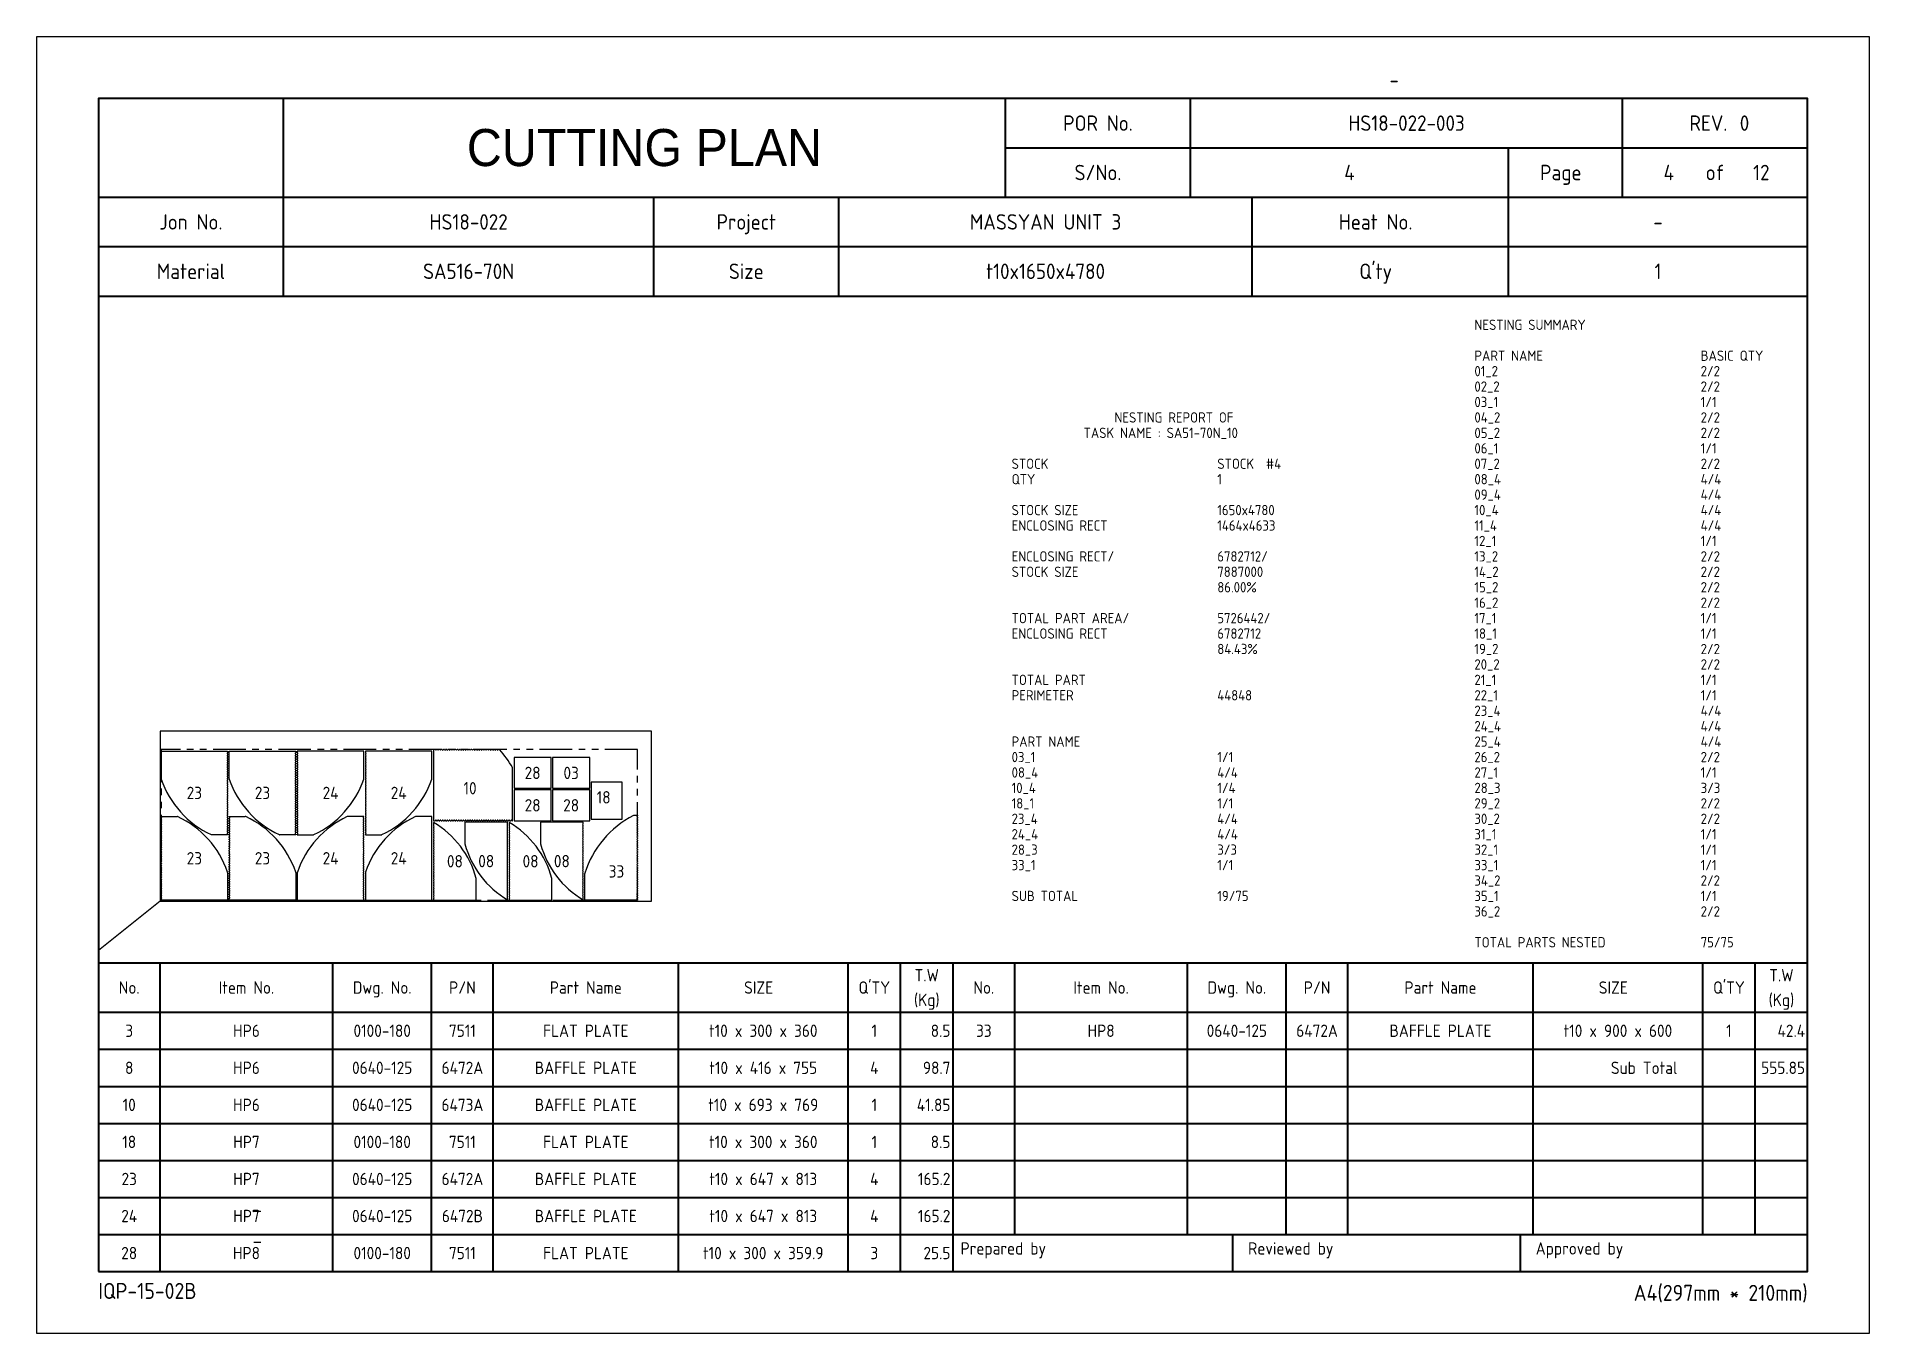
# Model space of a CAD drawing. Header units: millimetres. Extents: x -47360 to 661737, y -45870 to 354580.
# Drawn here: x 360000 to 377820, y 0 to 12600 of the extents above; entities that cross this region are included whole.
import ezdxf
from ezdxf.enums import TextEntityAlignment as Align

# ---------------------------------------------------------------- set-up
doc = ezdxf.new("R2010")
doc.units = ezdxf.units.MM
doc.header["$LTSCALE"] = 10
doc.linetypes.add('PHANTOM', pattern=[63.5, 31.75, -6.35, 6.35, -6.35, 6.35, -6.35])
for name, color, linetype in [('$ENCL_RECT_RESERVED_LAYER$', 4, 'PHANTOM'), ('03_1  010x359.869438468711x300', 7, 'Continuous'), ('08_4__010X755X416', 7, 'Continuous'), ('10_4__010X769X693', 7, 'Continuous'), ('18_1  010x359.869438468711x300', 7, 'Continuous'), ('23_4__010X900X700', 7, 'Continuous'), ('24_4__010X900X700', 7, 'Continuous'), ('28_3  010x359.9x300', 7, 'Continuous'), ('33_1__010X900X600', 7, 'Continuous'), ('PART-LABEL', 6, 'Continuous'), ('STOCK', 3, 'Continuous'), ('SUMMARY', 4, 'Continuous'), ('T', 2, 'Continuous')]:
    doc.layers.add(name, color=color, linetype=linetype)
doc.layers.add('PAGE', color=9, linetype='Continuous', plot=False)
doc.layers.add('TITLE', color=15, linetype='Continuous', lineweight=40)
doc.styles.get("Standard").update_dxf_attribs({"font": 'isocp2.shx', "bigfont": 'whgtxt.shx'})

msp = doc.modelspace()

# ---------------------------------------------------------------- texts
at = {"layer": 'PART-LABEL'}
for s, p in [('10', (364214.13, 5297.02)), ('28', (364822.38, 5445.95)), ('03', (365197.27, 5445.95)), ('23', (361533.6, 5251.75)), ('23', (362195.81, 5251.75)), ('24', (362858.01, 5251.75)), ('24', (363520.21, 5251.75)), ('28', (364822.38, 5130.95)), ('28', (365197.28, 5130.95)), ('18', (365513.1, 5208.42)), ('23', (361533.6, 4616.53)), ('23', (362195.81, 4616.53)), ('24', (362858.01, 4616.53)), ('24', (363520.21, 4616.53)), ('08', (364066.93, 4587.39)), ('08', (364371.34, 4588.56)), ('08', (364802.57, 4587.39, -21059802810.91)), ('08', (365106.97, 4588.56, -21059802810.91)), ('33', (365637.74, 4488.61, -42119605621.83))]:
    msp.add_text(s, height=120, dxfattribs=at).set_placement(p, align=Align.MIDDLE_CENTER)
at = {"layer": 'SUMMARY'}
for s, p in [('NESTING SUMMARY', (373980, 9750)), ('PART NAME', (373980, 9450)), ('BASIC QTY', (376180, 9450)), ('01_2', (373980, 9300)), ('2/2', (376180, 9300)), ('02_2', (373980, 9150)), ('03_1', (373980, 9000)), ('1/1', (376180, 9000)), ('2/2', (376180, 9150)), ('NESTING REPORT OF', (370480, 8850)), ('04_2', (373980, 8850)), ('2/2', (376180, 8850)), ('TASK NAME : SA51-70N_10', (370180, 8700)), ('05_2', (373980, 8700)), ('2/2', (376180, 8700)), ('06_1', (373980, 8550)), ('1/1', (376180, 8550)), ('STOCK ', (369480, 8400)), ('STOCK  #4', (371480, 8400)), ('07_2', (373980, 8400)), ('2/2', (376180, 8400)), ('QTY', (369480, 8250)), ('1', (371480, 8250)), ('08_4', (373980, 8250)), ('09_4', (373980, 8100)), ('4/4', (376180, 8250)), ('4/4', (376180, 8100)), ('STOCK SIZE', (369480, 7950)), ('1650x4780', (371480, 7950)), ('10_4', (373980, 7950)), ('4/4', (376180, 7950)), ('ENCLOSING RECT', (369480, 7800)), ('1464x4633', (371480, 7800)), ('11_4', (373980, 7800)), ('4/4', (376180, 7800)), ('12_1', (373980, 7650)), ('1/1', (376180, 7650)), ('ENCLOSING RECT/', (369480, 7500)), ('6782712/', (371480, 7500)), ('13_2', (373980, 7500)), ('2/2', (376180, 7500)), ('STOCK SIZE', (369480, 7350)), ('7887000 ', (371480, 7350)), ('14_2', (373980, 7350)), ('2/2', (376180, 7350)), ('86.00%%%', (371480, 7200)), ('15_2', (373980, 7200)), ('16_2', (373980, 7050)), ('2/2', (376180, 7200)), ('2/2', (376180, 7050)), ('TOTAL PART AREA/', (369480, 6900)), ('5726442/', (371480, 6900)), ('17_1', (373980, 6900)), ('1/1', (376180, 6900)), ('ENCLOSING RECT', (369480, 6750)), ('6782712', (371480, 6750)), ('18_1', (373980, 6750)), ('1/1', (376180, 6750)), ('84.43%%%', (371480, 6600)), ('19_2', (373980, 6600)), ('2/2', (376180, 6600)), ('20_2', (373980, 6450)), ('2/2', (376180, 6450)), ('TOTAL PART', (369480, 6300)), ('PERIMETER', (369480, 6150)), ('44848', (371480, 6150)), ('21_1', (373980, 6300)), ('22_1', (373980, 6150)), ('1/1', (376180, 6300)), ('1/1', (376180, 6150)), ('23_4', (373980, 6000)), ('4/4', (376180, 6000)), ('24_4', (373980, 5850)), ('4/4', (376180, 5850)), ('PART NAME', (369480, 5700)), ('25_4', (373980, 5700)), ('4/4', (376180, 5700)), ('03_1', (369480, 5550)), ('1/1', (371480, 5550)), ('26_2', (373980, 5550)), ('2/2', (376180, 5550)), ('10_4', (369480, 5250)), ('08_4', (369480, 5400)), ('1/4', (371480, 5250)), ('4/4', (371480, 5400)), ('27_1', (373980, 5400)), ('28_3', (373980, 5250)), ('1/1', (376180, 5400)), ('3/3', (376180, 5250)), ('18_1', (369480, 5100)), ('1/1', (371480, 5100)), ('29_2', (373980, 5100)), ('2/2', (376180, 5100)), ('23_4', (369480, 4950)), ('4/4', (371480, 4950)), ('30_2', (373980, 4950)), ('2/2', (376180, 4950)), ('24_4', (369480, 4800)), ('4/4', (371480, 4800)), ('31_1', (373980, 4800)), ('1/1', (376180, 4800)), ('28_3', (369480, 4650)), ('3/3', (371480, 4650)), ('32_1', (373980, 4650)), ('1/1', (376180, 4650)), ('33_1', (369480, 4500)), ('1/1', (371480, 4500)), ('33_1', (373980, 4500)), ('1/1', (376180, 4500)), ('SUB TOTAL', (369480, 4200)), ('19/75', (371480, 4200)), ('34_2', (373980, 4350)), ('35_1', (373980, 4200)), ('1/1', (376180, 4200)), ('2/2', (376180, 4350)), ('36_2', (373980, 4050)), ('2/2', (376180, 4050)), ('TOTAL PARTS NESTED', (373980, 3750)), ('75/75', (376180, 3750))]:
    msp.add_text(s, height=100, dxfattribs=at).set_placement(p)
at = {"layer": 'T'}
for s, p in [('3', (360900, 2880)), ('HP6', (362040, 2880)), ('0100-180', (363360, 2880)), ('7511', (364140, 2880)), ('FLAT PLATE', (365340, 2880)), ('t10 x 300 x 360', (367065, 2880)), ('1', (368145, 2880)), ('33', (369210, 2880)), ('HP8', (370350, 2880)), ('0640-125', (371670, 2880)), ('6472A', (372450, 2880)), ('BAFFLE PLATE', (373650, 2880)), ('t10 x 900 x 600', (375375, 2880)), ('1', (376455, 2880)), ('8', (360900, 2520)), ('HP6', (362040, 2520)), ('0640-125', (363360, 2520)), ('6472A', (364140, 2520)), ('BAFFLE PLATE', (365340, 2520)), ('t10 x 416 x 755', (367065, 2520)), ('4', (368145, 2520)), ('Sub Total', (375630, 2520)), ('10', (360900, 2160)), ('HP6', (362040, 2160)), ('0640-125', (363360, 2160)), ('6473A', (364140, 2160)), ('BAFFLE PLATE', (365340, 2160)), ('t10 x 693 x 769', (367065, 2160)), ('1', (368145, 2160)), ('18', (360900, 1800)), ('HP7', (362040, 1800)), ('0100-180', (363360, 1800)), ('7511', (364140, 1800)), ('FLAT PLATE', (365340, 1800)), ('t10 x 300 x 360', (367065, 1800)), ('1', (368145, 1800)), ('23', (360900, 1440)), ('HP7', (362040, 1440)), ('0640-125', (363360, 1440)), ('6472A', (364140, 1440)), ('BAFFLE PLATE', (365340, 1440)), ('t10 x 647 x 813', (367065, 1440)), ('4', (368145, 1440)), ('24', (360900, 1080)), ('HP7', (362040, 1080)), ('0640-125', (363360, 1080)), ('6472B', (364140, 1080)), ('BAFFLE PLATE', (365340, 1080)), ('t10 x 647 x 813', (367065, 1080)), ('4', (368145, 1080)), ('28', (360900, 720)), ('HP8', (362040, 720)), ('0100-180', (363360, 720)), ('7511', (364140, 720)), ('FLAT PLATE', (365340, 720)), ('t10 x 300 x 359.9', (367065, 720)), ('3', (368145, 720))]:
    msp.add_text(s, height=120, dxfattribs=at).set_placement(p, align=Align.CENTER)
for s, p in [('8.5', (368884.97, 2880)), ('42.4', (377194.97, 2880)), ('98.7', (368884.97, 2520)), ('555.85', (377194.97, 2520)), ('41.85', (368884.97, 2160)), ('8.5', (368884.97, 1800)), ('165.2', (368884.97, 1440)), ('165.2', (368884.97, 1080)), ('25.5', (368884.97, 720))]:
    msp.add_text(s, height=120, dxfattribs=at).set_placement(p, align=Align.RIGHT)

# ---------------------------------------------------------------- blocks, each defined once
blk = doc.blocks.new('CP00')
at = {"layer": 'PAGE'}
blk.add_line((20, 70), (10, 62), dxfattribs=at)
blk.add_lwpolyline([(0, 0), (297, 0), (297, 210), (0, 210)], close=True, dxfattribs=at)
at = {"layer": 'TITLE'}
for p, q in [((40, 184), (40, 200)), ((157, 184), (157, 200)), ((10, 184), (287, 184)), ((10, 168), (287, 168)), ((10, 60), (287, 60)), ((148.5, 16), (287, 16))]:
    blk.add_line(p, q, dxfattribs=at)
at = {"layer": 'TITLE', "color": 8}
for p, q in [((187, 184), (187, 200)), ((257, 184), (257, 192)), ((40, 168), (40, 184)), ((130, 168), (130, 184)), ((238.5, 168), (238.5, 184)), ((10, 176), (287, 176)), ((20, 10), (20, 60)), ((48, 10), (48, 60)), ((64, 10), (64, 60)), ((74, 10), (74, 60)), ((104, 10), (104, 60)), ((131.5, 10), (131.5, 60)), ((140, 10), (140, 60)), ((158.5, 16), (158.5, 60)), ((186.5, 16), (186.5, 60)), ((202.5, 16), (202.5, 60)), ((212.5, 16), (212.5, 60)), ((242.5, 16), (242.5, 60)), ((270, 16), (270, 60)), ((278.5, 16), (278.5, 60)), ((10, 52), (287, 52)), ((10, 46), (287, 46)), ((10, 40), (287, 40)), ((10, 34), (287, 34)), ((10, 28), (287, 28)), ((10, 22), (287, 22)), ((10, 16), (148.5, 16)), ((193.8, 16), (193.8, 10)), ((240.4, 16), (240.4, 10))]:
    blk.add_line(p, q, dxfattribs=at)
at = {"layer": 'TITLE', "color": 9}
for p, q in [((257, 192), (257, 200)), ((157, 192), (287, 192)), ((238.5, 184), (238.5, 192)), ((100, 168), (100, 184)), ((197, 168), (197, 184)), ((148.5, 10), (148.5, 60))]:
    blk.add_line(p, q, dxfattribs=at)
at = {"layer": 'TITLE', "color": 15}
blk.add_lwpolyline([(10, 10), (287, 10), (287, 200), (10, 200)], close=True, dxfattribs=at)
at = {"layer": 'PAGE', "color": 2}
blk.add_attdef('ATT_NESTINGPLANNO', text='', height=2.5, dxfattribs=at).set_placement((220, 203), align=Align.MIDDLE_CENTER)
for tag, p in [('ATT_OWNERITEMNO', (35, 7.09)), ('ATT_PARTNAME', (35, 2.09))]:
    blk.add_attdef(tag, text='', height=2.5, dxfattribs=at).set_placement(p, align=Align.MIDDLE_LEFT)
at = {"layer": 'TITLE', "color": 2}
for s, height, p in [('POR No.', 2.5, (172, 196)), ('S/No.', 2.5, (172, 188)), ('Page', 2.5, (247, 188)), ('of', 2.5, (272, 188)), ('Jon No.', 2.5, (25, 180)), ('Project', 2.5, (115, 180)), ('Heat No.', 2.5, (217, 180)), ('-', 2.5, (262.75, 180)), ('Material', 2.5, (25, 172)), ('Size', 2.5, (115, 172)), ("Q'ty", 2.5, (217, 172)), ('No.', 2, (15, 56)), ('Item No.', 2, (34, 56)), ('Dwg. No.', 2, (56, 56)), ('P/N', 2, (69, 56)), ('Part Name', 2, (89, 56)), ('SIZE', 2, (117, 56)), ("Q'TY", 2, (135.75, 56)), ('T.W', 2, (144.25, 58)), ('No.', 2, (153.5, 56)), ('Item No.', 2, (172.5, 56)), ('Dwg. No.', 2, (194.5, 56)), ('P/N', 2, (207.5, 56)), ('Part Name', 2, (227.5, 56)), ('SIZE', 2, (255.5, 56)), ("Q'TY", 2, (274.25, 56)), ('T.W', 2, (282.75, 58)), ('(Kg)', 2, (144.25, 54)), ('(Kg)', 2, (282.75, 54))]:
    blk.add_text(s, height=height, dxfattribs=at).set_placement(p, align=Align.MIDDLE_CENTER)
blk.add_text('REV.', height=2.5, dxfattribs=at).set_placement((274, 196), align=Align.MIDDLE_RIGHT)
blk.add_text('0', height=2.5, dxfattribs=at).set_placement((276, 196), align=Align.MIDDLE_LEFT)
for s, height, p in [('Prepared by', 2, (149.73, 12.75)), ('Reviewed by', 2, (196.33, 12.75)), ('Approved by', 2, (242.93, 12.75)), ('IQP-15-02B', 2.594, (10, 5.57))]:
    blk.add_text(s, height=height, dxfattribs=at).set_placement(p)
blk.add_text('A4(297mm * 210mm)', height=2.5936, dxfattribs=at).set_placement((287, 5.26), align=Align.RIGHT)
at = {"layer": 'TITLE', "color": 3, "insert": (98.5, 192), "char_height": 6, "width": 59.896, "attachment_point": 5}
blk.add_mtext('{\\fHYHeadLine-Medium|b0|i0|c129|p18;CUTTING PLAN}', dxfattribs=at)
at = {"layer": 'TITLE', "color": 2}
for tag, height, p in [('ATT_PORNO', 2.5, (222, 196)), ('ATT_CUTTINGPLANNO', 2.5, (212.75, 188)), ('ATT_PAGENO', 2.5, (264.5, 188)), ('ATT_PAGESUBTOTAL', 2.5, (279.5, 188)), ('ATT_WONO', 2.5, (70, 180)), ('ATT_PROJECT', 2.5, (163.5, 180)), ('ATT_PORWEIGHT', 2, (278.5, 89)), ('ATT_NETWEIGHT', 2, (278.5, 83)), ('ATT_SAVEWEIGHT', 2, (278.5, 77)), ('ATT_SCRAPWEIGHT', 2, (278.5, 71)), ('ATT_CUTTING', 2, (278.5, 65))]:
    blk.add_attdef(tag, text='', height=height, dxfattribs=at).set_placement(p, align=Align.MIDDLE_CENTER)
at = {"layer": 'TITLE', "color": 3}
for tag, p in [('ATT_MATERIAL', (70, 172)), ('ATT_SIZE', (163.5, 172)), ('ATT_QTY', (262.75, 172))]:
    blk.add_attdef(tag, text='', height=2.5, dxfattribs=at).set_placement(p, align=Align.MIDDLE_CENTER)

# ---------------------------------------------------------------- linework, layer by layer
at = {"layer": '$ENCL_RECT_RESERVED_LAYER$'}
msp.add_lwpolyline([(361210, 4210), (365842.56, 4210), (365842.56, 5673.85), (361210, 5673.85)], close=True, dxfattribs=at)
at = {"layer": '03_1  010x359.869438468711x300'}
for p, q in [((365377.2, 5595.95), (365017.33, 5595.95)), ((365017.33, 5595.95), (365017.33, 5295.95)), ((365377.2, 5295.95), (365377.2, 5595.95)), ((365017.33, 5295.95), (365377.2, 5295.95))]:
    msp.add_line(p, q, dxfattribs=at)
at = {"layer": '08_4__010X755X416'}
for p, q in [((363858.82, 4964.77), (363858.82, 4928.13)), ((363858.82, 4916.13), (363858.82, 4905.9)), ((363858.82, 4893.9), (363858.82, 4883.68)), ((363858.82, 4871.68), (363858.82, 4861.45)), ((363858.82, 4849.45), (363858.82, 4839.23)), ((363858.82, 4827.23), (363858.82, 4817)), ((364579.45, 4965.95), (364163.22, 4965.95)), ((364163.22, 4965.95), (364163.22, 4758.25)), ((364579.45, 4948.8), (364579.45, 4965.95)), ((364579.45, 4926.57), (364579.45, 4936.8)), ((364579.45, 4904.35), (364579.45, 4914.57)), ((364579.45, 4882.12), (364579.45, 4892.35)), ((364579.45, 4859.9), (364579.45, 4870.12)), ((364579.45, 4837.67), (364579.45, 4847.9)), ((364579.45, 4815.45), (364579.45, 4825.67)), ((364594.45, 4964.77, -21059802810.91), (364594.45, 4928.13, -21059802810.91)), ((364594.45, 4916.13, -21059802810.91), (364594.45, 4905.9, -21059802810.91)), ((364594.45, 4893.9, -21059802810.91), (364594.45, 4883.68, -21059802810.91)), ((364594.45, 4871.68, -21059802810.91), (364594.45, 4861.45, -21059802810.91)), ((364594.45, 4849.45, -21059802810.91), (364594.45, 4839.23, -21059802810.91)), ((364594.45, 4827.23, -21059802810.91), (364594.45, 4817, -21059802810.91)), ((365315.09, 4965.95, -21059802810.91), (364898.86, 4965.95, -21059802810.91)), ((364898.86, 4965.95, -21059802810.91), (364898.86, 4758.25, -21059802810.91)), ((365315.09, 4948.8, -21059802810.91), (365315.09, 4965.95, -21059802810.91)), ((365315.09, 4926.57, -21059802810.91), (365315.09, 4936.8, -21059802810.91)), ((365315.09, 4904.35, -21059802810.91), (365315.09, 4914.57, -21059802810.91)), ((365315.09, 4882.12, -21059802810.91), (365315.09, 4892.35, -21059802810.91)), ((365315.09, 4859.9, -21059802810.91), (365315.09, 4870.12, -21059802810.91)), ((365315.09, 4837.67, -21059802810.91), (365315.09, 4847.9, -21059802810.91)), ((365315.09, 4815.45, -21059802810.91), (365315.09, 4825.67, -21059802810.91)), ((363858.82, 4805), (363858.82, 4794.78)), ((363858.82, 4782.78), (363858.82, 4772.55)), ((363858.82, 4760.55), (363858.82, 4750.33)), ((363858.82, 4738.33), (363858.82, 4728.1)), ((363858.82, 4716.1), (363858.82, 4705.88)), ((363858.82, 4693.88), (363858.82, 4683.65)), ((363858.82, 4671.65), (363858.82, 4661.43)), ((363858.82, 4649.43), (363858.82, 4639.2)), ((364579.45, 4793.22), (364579.45, 4803.45)), ((364579.45, 4771), (364579.45, 4781.22)), ((364579.45, 4748.77), (364579.45, 4759)), ((364579.45, 4726.55), (364579.45, 4736.77)), ((364579.45, 4704.32), (364579.45, 4714.55)), ((364579.45, 4682.1), (364579.45, 4692.32)), ((364579.45, 4659.87), (364579.45, 4670.1)), ((364579.45, 4637.65), (364579.45, 4647.87)), ((364594.45, 4805, -21059802810.91), (364594.45, 4794.78, -21059802810.91)), ((364594.45, 4782.78, -21059802810.91), (364594.45, 4772.55, -21059802810.91)), ((364594.45, 4760.55, -21059802810.91), (364594.45, 4750.33, -21059802810.91)), ((364594.45, 4738.33, -21059802810.91), (364594.45, 4728.1, -21059802810.91)), ((364594.45, 4716.1, -21059802810.91), (364594.45, 4705.88, -21059802810.91)), ((364594.45, 4693.88, -21059802810.91), (364594.45, 4683.65, -21059802810.91)), ((364594.45, 4671.65, -21059802810.91), (364594.45, 4661.43, -21059802810.91)), ((364594.45, 4649.43, -21059802810.91), (364594.45, 4639.2, -21059802810.91)), ((365315.09, 4793.22, -21059802810.91), (365315.09, 4803.45, -21059802810.91)), ((365315.09, 4771, -21059802810.91), (365315.09, 4781.22, -21059802810.91)), ((365315.09, 4748.77, -21059802810.91), (365315.09, 4759, -21059802810.91)), ((365315.09, 4726.55, -21059802810.91), (365315.09, 4736.77, -21059802810.91)), ((365315.09, 4704.32, -21059802810.91), (365315.09, 4714.55, -21059802810.91)), ((365315.09, 4682.1, -21059802810.91), (365315.09, 4692.32, -21059802810.91)), ((365315.09, 4659.87, -21059802810.91), (365315.09, 4670.1, -21059802810.91)), ((365315.09, 4637.65, -21059802810.91), (365315.09, 4647.87, -21059802810.91)), ((363858.82, 4627.2), (363858.82, 4616.98)), ((363858.82, 4604.98), (363858.82, 4594.75)), ((363858.82, 4582.75), (363858.82, 4572.53)), ((363858.82, 4560.53), (363858.82, 4550.3)), ((363858.82, 4538.3), (363858.82, 4528.08)), ((363858.82, 4516.08), (363858.82, 4505.85)), ((363858.82, 4493.85), (363858.82, 4483.63)), ((363858.82, 4471.63), (363858.82, 4461.4)), ((364579.45, 4615.42), (364579.45, 4625.65)), ((364579.45, 4593.2), (364579.45, 4603.42)), ((364579.45, 4570.97), (364579.45, 4581.2)), ((364579.45, 4548.75), (364579.45, 4558.97)), ((364579.45, 4526.52), (364579.45, 4536.75)), ((364579.45, 4504.3), (364579.45, 4514.52)), ((364579.45, 4482.07), (364579.45, 4492.3)), ((364579.45, 4459.85), (364579.45, 4470.07)), ((364594.45, 4627.2, -21059802810.91), (364594.45, 4616.98, -21059802810.91)), ((364594.45, 4604.98, -21059802810.91), (364594.45, 4594.75, -21059802810.91)), ((364594.45, 4582.75, -21059802810.91), (364594.45, 4572.53, -21059802810.91)), ((364594.45, 4560.53, -21059802810.91), (364594.45, 4550.3, -21059802810.91)), ((364594.45, 4538.3, -21059802810.91), (364594.45, 4528.08, -21059802810.91)), ((364594.45, 4516.08, -21059802810.91), (364594.45, 4505.85, -21059802810.91)), ((364594.45, 4493.85, -21059802810.91), (364594.45, 4483.63, -21059802810.91)), ((364594.45, 4471.63, -21059802810.91), (364594.45, 4461.4, -21059802810.91)), ((365315.09, 4615.42, -21059802810.91), (365315.09, 4625.65, -21059802810.91)), ((365315.09, 4593.2, -21059802810.91), (365315.09, 4603.42, -21059802810.91)), ((365315.09, 4570.97, -21059802810.91), (365315.09, 4581.2, -21059802810.91)), ((365315.09, 4548.75, -21059802810.91), (365315.09, 4558.97, -21059802810.91)), ((365315.09, 4526.52, -21059802810.91), (365315.09, 4536.75, -21059802810.91)), ((365315.09, 4504.3, -21059802810.91), (365315.09, 4514.52, -21059802810.91)), ((365315.09, 4482.07, -21059802810.91), (365315.09, 4492.3, -21059802810.91)), ((365315.09, 4459.85, -21059802810.91), (365315.09, 4470.07, -21059802810.91)), ((363858.82, 4449.4), (363858.82, 4439.18)), ((363858.82, 4427.18), (363858.82, 4416.95)), ((363858.82, 4404.95), (363858.82, 4394.73)), ((363858.82, 4382.73), (363858.82, 4372.5)), ((363858.82, 4360.5), (363858.82, 4350.28)), ((363858.82, 4338.28), (363858.82, 4328.05)), ((363858.82, 4316.05), (363858.82, 4305.83)), ((363858.82, 4293.83), (363858.82, 4283.6)), ((364275.05, 4210), (364275.05, 4417.7)), ((364579.45, 4437.62), (364579.45, 4447.85)), ((364579.45, 4415.4), (364579.45, 4425.62)), ((364579.45, 4393.17), (364579.45, 4403.4)), ((364579.45, 4370.95), (364579.45, 4381.17)), ((364579.45, 4348.72), (364579.45, 4358.95)), ((364579.45, 4326.5), (364579.45, 4336.72)), ((364579.45, 4304.27), (364579.45, 4314.5)), ((364579.45, 4282.05), (364579.45, 4292.27)), ((364594.45, 4449.4, -21059802810.91), (364594.45, 4439.18, -21059802810.91)), ((364594.45, 4427.18, -21059802810.91), (364594.45, 4416.95, -21059802810.91)), ((364594.45, 4404.95, -21059802810.91), (364594.45, 4394.73, -21059802810.91)), ((364594.45, 4382.73, -21059802810.91), (364594.45, 4372.5, -21059802810.91)), ((364594.45, 4360.5, -21059802810.91), (364594.45, 4350.28, -21059802810.91)), ((364594.45, 4338.28, -21059802810.91), (364594.45, 4328.05, -21059802810.91)), ((364594.45, 4316.05, -21059802810.91), (364594.45, 4305.83, -21059802810.91)), ((364594.45, 4293.83, -21059802810.91), (364594.45, 4283.6, -21059802810.91)), ((365010.69, 4210, -21059802810.91), (365010.69, 4417.7, -21059802810.91)), ((365315.09, 4437.62, -21059802810.91), (365315.09, 4447.85, -21059802810.91)), ((365315.09, 4415.4, -21059802810.91), (365315.09, 4425.62, -21059802810.91)), ((365315.09, 4393.17, -21059802810.91), (365315.09, 4403.4, -21059802810.91)), ((365315.09, 4370.95, -21059802810.91), (365315.09, 4381.17, -21059802810.91)), ((365315.09, 4348.72, -21059802810.91), (365315.09, 4358.95, -21059802810.91)), ((365315.09, 4326.5, -21059802810.91), (365315.09, 4336.72, -21059802810.91)), ((365315.09, 4304.27, -21059802810.91), (365315.09, 4314.5, -21059802810.91)), ((365315.09, 4282.05, -21059802810.91), (365315.09, 4292.27, -21059802810.91)), ((363858.82, 4271.6), (363858.82, 4261.38)), ((363858.82, 4249.38), (363858.82, 4239.15)), ((363858.82, 4227.15), (363858.82, 4210)), ((363858.82, 4210), (364275.05, 4210)), ((364579.45, 4259.82), (364579.45, 4270.05)), ((364579.45, 4211.17), (364579.45, 4247.82)), ((364594.45, 4271.6, -21059802810.91), (364594.45, 4261.38, -21059802810.91)), ((364594.45, 4249.38, -21059802810.91), (364594.45, 4239.15, -21059802810.91)), ((364594.45, 4227.15, -21059802810.91), (364594.45, 4210, -21059802810.91)), ((364594.45, 4210, -21059802810.91), (365010.69, 4210, -21059802810.91)), ((365315.09, 4259.82, -21059802810.91), (365315.09, 4270.05, -21059802810.91)), ((365315.09, 4211.17, -21059802810.91), (365315.09, 4247.82, -21059802810.91))]:
    msp.add_line(p, q, dxfattribs=at)
for centre, radius, start, end in [((363396.88, 4180.74), 910, 15.299976, 59.494287), ((363858.82, 4922.13), 6, 270.00112, 89.99888), ((363858.82, 4899.9), 6, 270.00112, 89.99888), ((363858.82, 4877.68), 6, 270.00112, 89.99888), ((363858.82, 4855.45), 6, 270.00112, 89.99888), ((363858.82, 4833.23), 6, 270.00112, 89.99888), ((363858.82, 4811), 6, 270.00112, 89.99888), ((364579.45, 4942.8), 6, 90.00112, 269.99888), ((364579.45, 4920.57), 6, 90.00112, 269.99888), ((364579.45, 4898.35), 6, 90.00112, 269.99888), ((364579.45, 4876.12), 6, 90.00112, 269.99888), ((364579.45, 4853.9), 6, 90.00112, 269.99888), ((364579.45, 4831.67), 6, 90.00112, 269.99888), ((364579.45, 4809.45), 6, 90.00112, 269.99888), ((364132.51, 4180.74, -21059802810.91), 910, 15.299976, 59.494287), ((364594.45, 4922.13, -21059802810.91), 6, 270.00112, 89.99888), ((364594.45, 4899.9, -21059802810.91), 6, 270.00112, 89.99888), ((364594.45, 4877.68, -21059802810.91), 6, 270.00112, 89.99888), ((364594.45, 4855.45, -21059802810.91), 6, 270.00112, 89.99888), ((364594.45, 4833.23, -21059802810.91), 6, 270.00112, 89.99888), ((364594.45, 4811, -21059802810.91), 6, 270.00112, 89.99888), ((365315.09, 4942.8, -21059802810.91), 6, 90.00112, 269.99888), ((365315.09, 4920.57, -21059802810.91), 6, 90.00112, 269.99888), ((365315.09, 4898.35, -21059802810.91), 6, 90.00112, 269.99888), ((365315.09, 4876.12, -21059802810.91), 6, 90.00112, 269.99888), ((365315.09, 4853.9, -21059802810.91), 6, 90.00112, 269.99888), ((365315.09, 4831.67, -21059802810.91), 6, 90.00112, 269.99888), ((365315.09, 4809.45, -21059802810.91), 6, 90.00112, 269.99888), ((363858.82, 4788.78), 6, 270.00112, 89.99888), ((363858.82, 4766.55), 6, 270.00112, 89.99888), ((363858.82, 4744.33), 6, 270.00112, 89.99888), ((363858.82, 4722.1), 6, 270.00112, 89.99888), ((363858.82, 4699.88), 6, 270.00112, 89.99888), ((363858.82, 4677.65), 6, 270.00112, 89.99888), ((363858.82, 4655.43), 6, 270.00112, 89.99888), ((363858.82, 4633.2), 6, 270.00112, 89.99888), ((364175.22, 4758.25), 12, 180, 195.299976), ((365041.39, 4995.21), 910, 195.299976, 239.494287), ((364579.45, 4787.22), 6, 90.00112, 269.99888), ((364579.45, 4765), 6, 90.00112, 269.99888), ((364579.45, 4742.77), 6, 90.00112, 269.99888), ((364579.45, 4720.55), 6, 90.00112, 269.99888), ((364579.45, 4698.32), 6, 90.00112, 269.99888), ((364579.45, 4676.1), 6, 90.00112, 269.99888), ((364579.45, 4653.87), 6, 90.00112, 269.99888), ((364579.45, 4631.65), 6, 90.00112, 269.99888), ((364594.45, 4788.78, -21059802810.91), 6, 270.00112, 89.99888), ((364594.45, 4766.55, -21059802810.91), 6, 270.00112, 89.99888), ((364594.45, 4744.33, -21059802810.91), 6, 270.00112, 89.99888), ((364594.45, 4722.1, -21059802810.91), 6, 270.00112, 89.99888), ((364594.45, 4699.88, -21059802810.91), 6, 270.00112, 89.99888), ((364594.45, 4677.65, -21059802810.91), 6, 270.00112, 89.99888), ((364594.45, 4655.43, -21059802810.91), 6, 270.00112, 89.99888), ((364594.45, 4633.2, -21059802810.91), 6, 270.00112, 89.99888), ((364910.86, 4758.25, -21059802810.91), 12, 180, 195.299976), ((365777.03, 4995.21, -21059802810.91), 910, 195.299976, 239.494287), ((365315.09, 4787.22, -21059802810.91), 6, 90.00112, 269.99888), ((365315.09, 4765, -21059802810.91), 6, 90.00112, 269.99888), ((365315.09, 4742.77, -21059802810.91), 6, 90.00112, 269.99888), ((365315.09, 4720.55, -21059802810.91), 6, 90.00112, 269.99888), ((365315.09, 4698.32, -21059802810.91), 6, 90.00112, 269.99888), ((365315.09, 4676.1, -21059802810.91), 6, 90.00112, 269.99888), ((365315.09, 4653.87, -21059802810.91), 6, 90.00112, 269.99888), ((365315.09, 4631.65, -21059802810.91), 6, 90.00112, 269.99888), ((363858.82, 4610.98), 6, 270.00112, 89.99888), ((363858.82, 4588.75), 6, 270.00112, 89.99888), ((363858.82, 4566.53), 6, 270.00112, 89.99888), ((363858.82, 4544.3), 6, 270.00112, 89.99888), ((363858.82, 4522.08), 6, 270.00112, 89.99888), ((363858.82, 4499.85), 6, 270.00112, 89.99888), ((363858.82, 4477.63), 6, 270.00112, 89.99888), ((363858.82, 4455.4), 6, 270.00112, 89.99888), ((364579.45, 4609.42), 6, 90.00112, 269.99888), ((364579.45, 4587.2), 6, 90.00112, 269.99888), ((364579.45, 4564.97), 6, 90.00112, 269.99888), ((364579.45, 4542.75), 6, 90.00112, 269.99888), ((364579.45, 4520.52), 6, 90.00112, 269.99888), ((364579.45, 4498.3), 6, 90.00112, 269.99888), ((364579.45, 4476.07), 6, 90.00112, 269.99888), ((364579.45, 4453.85), 6, 90.00112, 269.99888), ((364594.45, 4610.98, -21059802810.91), 6, 270.00112, 89.99888), ((364594.45, 4588.75, -21059802810.91), 6, 270.00112, 89.99888), ((364594.45, 4566.53, -21059802810.91), 6, 270.00112, 89.99888), ((364594.45, 4544.3, -21059802810.91), 6, 270.00112, 89.99888), ((364594.45, 4522.08, -21059802810.91), 6, 270.00112, 89.99888), ((364594.45, 4499.85, -21059802810.91), 6, 270.00112, 89.99888), ((364594.45, 4477.63, -21059802810.91), 6, 270.00112, 89.99888), ((364594.45, 4455.4, -21059802810.91), 6, 270.00112, 89.99888), ((365315.09, 4609.42, -21059802810.91), 6, 90.00112, 269.99888), ((365315.09, 4587.2, -21059802810.91), 6, 90.00112, 269.99888), ((365315.09, 4564.97, -21059802810.91), 6, 90.00112, 269.99888), ((365315.09, 4542.75, -21059802810.91), 6, 90.00112, 269.99888), ((365315.09, 4520.52, -21059802810.91), 6, 90.00112, 269.99888), ((365315.09, 4498.3, -21059802810.91), 6, 90.00112, 269.99888), ((365315.09, 4476.07, -21059802810.91), 6, 90.00112, 269.99888), ((365315.09, 4453.85, -21059802810.91), 6, 90.00112, 269.99888), ((363858.82, 4433.18), 6, 270.00112, 89.99888), ((363858.82, 4410.95), 6, 270.00112, 89.99888), ((363858.82, 4388.73), 6, 270.00112, 89.99888), ((363858.82, 4366.5), 6, 270.00112, 89.99888), ((363858.82, 4344.28), 6, 270.00112, 89.99888), ((363858.82, 4322.05), 6, 270.00112, 89.99888), ((363858.82, 4299.83), 6, 270.00112, 89.99888), ((363858.82, 4277.6), 6, 270.00112, 89.99888), ((364263.05, 4417.7), 12, 0, 15.299976), ((364579.45, 4431.62), 6, 90.00112, 269.99888), ((364579.45, 4409.4), 6, 90.00112, 269.99888), ((364579.45, 4387.17), 6, 90.00112, 269.99888), ((364579.45, 4364.95), 6, 90.00112, 269.99888), ((364579.45, 4342.72), 6, 90.00112, 269.99888), ((364579.45, 4320.5), 6, 90.00112, 269.99888), ((364579.45, 4298.27), 6, 90.00112, 269.99888), ((364579.45, 4276.05), 6, 90.00112, 269.99888), ((364594.45, 4433.18, -21059802810.91), 6, 270.00112, 89.99888), ((364594.45, 4410.95, -21059802810.91), 6, 270.00112, 89.99888), ((364594.45, 4388.73, -21059802810.91), 6, 270.00112, 89.99888), ((364594.45, 4366.5, -21059802810.91), 6, 270.00112, 89.99888), ((364594.45, 4344.28, -21059802810.91), 6, 270.00112, 89.99888), ((364594.45, 4322.05, -21059802810.91), 6, 270.00112, 89.99888), ((364594.45, 4299.83, -21059802810.91), 6, 270.00112, 89.99888), ((364594.45, 4277.6, -21059802810.91), 6, 270.00112, 89.99888), ((364998.69, 4417.7, -21059802810.91), 12, 0, 15.299976), ((365315.09, 4431.62, -21059802810.91), 6, 90.00112, 269.99888), ((365315.09, 4409.4, -21059802810.91), 6, 90.00112, 269.99888), ((365315.09, 4387.17, -21059802810.91), 6, 90.00112, 269.99888), ((365315.09, 4364.95, -21059802810.91), 6, 90.00112, 269.99888), ((365315.09, 4342.72, -21059802810.91), 6, 90.00112, 269.99888), ((365315.09, 4320.5, -21059802810.91), 6, 90.00112, 269.99888), ((365315.09, 4298.27, -21059802810.91), 6, 90.00112, 269.99888), ((365315.09, 4276.05, -21059802810.91), 6, 90.00112, 269.99888), ((363858.82, 4255.38), 6, 270.00112, 89.99888), ((363858.82, 4233.15), 6, 270.00112, 89.99888), ((364579.45, 4253.82), 6, 90.00112, 269.99888), ((364594.45, 4255.38, -21059802810.91), 6, 270.00112, 89.99888), ((364594.45, 4233.15, -21059802810.91), 6, 270.00112, 89.99888), ((365315.09, 4253.82, -21059802810.91), 6, 90.00112, 269.99888)]:
    msp.add_arc(centre, radius, start, end, dxfattribs=at)
at = {"layer": '10_4__010X769X693'}
for p, q in [((363875.97, 5673.85), (363858.82, 5673.85)), ((363858.82, 5673.85), (363858.82, 4980.95)), ((363898.19, 5673.85), (363887.97, 5673.85)), ((363920.42, 5673.85), (363910.19, 5673.85)), ((363942.64, 5673.85), (363932.42, 5673.85)), ((363964.87, 5673.85), (363954.64, 5673.85)), ((363987.09, 5673.85), (363976.87, 5673.85)), ((364009.32, 5673.85), (363999.09, 5673.85)), ((364031.54, 5673.85), (364021.32, 5673.85)), ((364053.77, 5673.85), (364043.54, 5673.85)), ((364075.99, 5673.85), (364065.77, 5673.85)), ((364098.22, 5673.85), (364087.99, 5673.85)), ((364120.44, 5673.85), (364110.22, 5673.85)), ((364142.67, 5673.85), (364132.44, 5673.85)), ((364164.89, 5673.85), (364154.67, 5673.85)), ((364187.12, 5673.85), (364176.89, 5673.85)), ((364209.34, 5673.85), (364199.12, 5673.85)), ((364231.57, 5673.85), (364221.34, 5673.85)), ((364253.79, 5673.85), (364243.57, 5673.85)), ((364276.02, 5673.85), (364265.79, 5673.85)), ((364298.24, 5673.85), (364288.02, 5673.85)), ((364320.47, 5673.85), (364310.24, 5673.85)), ((364342.69, 5673.85), (364332.47, 5673.85)), ((364364.92, 5673.85), (364354.69, 5673.85)), ((364387.14, 5673.85), (364376.92, 5673.85)), ((364409.37, 5673.85), (364399.14, 5673.85)), ((364431.59, 5673.85), (364421.37, 5673.85)), ((364453.82, 5673.85), (364443.59, 5673.85)), ((364476.04, 5673.85), (364465.82, 5673.85)), ((364494.15, 5673.85), (364488.04, 5673.85)), ((364627.43, 4980.95), (364627.43, 5492.45)), ((363858.82, 4980.95), (363875.97, 4980.95)), ((363887.97, 4980.95), (363898.19, 4980.95)), ((363910.19, 4980.95), (363920.42, 4980.95)), ((363932.42, 4980.95), (363942.64, 4980.95)), ((363954.64, 4980.95), (363964.87, 4980.95)), ((363976.87, 4980.95), (363987.09, 4980.95)), ((363999.09, 4980.95), (364009.32, 4980.95)), ((364021.32, 4980.95), (364031.54, 4980.95)), ((364043.54, 4980.95), (364053.77, 4980.95)), ((364065.77, 4980.95), (364075.99, 4980.95)), ((364087.99, 4980.95), (364098.22, 4980.95)), ((364110.22, 4980.95), (364120.44, 4980.95)), ((364132.44, 4980.95), (364142.67, 4980.95)), ((364154.67, 4980.95), (364164.89, 4980.95)), ((364176.89, 4980.95), (364187.12, 4980.95)), ((364199.12, 4980.95), (364209.34, 4980.95)), ((364221.34, 4980.95), (364231.57, 4980.95)), ((364243.57, 4980.95), (364253.79, 4980.95)), ((364265.79, 4980.95), (364276.02, 4980.95)), ((364288.02, 4980.95), (364298.24, 4980.95)), ((364310.24, 4980.95), (364320.47, 4980.95)), ((364332.47, 4980.95), (364342.69, 4980.95)), ((364354.69, 4980.95), (364364.92, 4980.95)), ((364376.92, 4980.95), (364387.14, 4980.95)), ((364399.14, 4980.95), (364409.37, 4980.95)), ((364421.37, 4980.95), (364431.59, 4980.95)), ((364443.59, 4980.95), (364453.82, 4980.95)), ((364465.82, 4980.95), (364476.04, 4980.95)), ((364488.04, 4980.95), (364498.27, 4980.95)), ((364510.27, 4980.95), (364520.49, 4980.95)), ((364532.49, 4980.95), (364542.72, 4980.95)), ((364554.72, 4980.95), (364564.94, 4980.95)), ((364576.94, 4980.95), (364587.17, 4980.95)), ((364599.17, 4980.95), (364609.39, 4980.95)), ((364621.39, 4980.95), (364627.43, 4980.95))]:
    msp.add_line(p, q, dxfattribs=at)
for centre, radius, start, end in [((363881.97, 5673.85), 6, 180.007136, 359.992864), ((363904.19, 5673.85), 6, 180.006948, 359.993052), ((363926.42, 5673.85), 6, 180.00676, 359.99324), ((363948.64, 5673.85), 6, 180.006572, 359.993428), ((363970.87, 5673.85), 6, 180.006383, 359.993617), ((363993.09, 5673.85), 6, 180.006195, 359.993805), ((364015.32, 5673.85), 6, 180.006007, 359.993993), ((364037.54, 5673.85), 6, 180.005819, 359.994181), ((364059.77, 5673.85), 6, 180.005631, 359.994369), ((364081.99, 5673.85), 6, 180.005443, 359.994557), ((364104.22, 5673.85), 6, 180.005255, 359.994745), ((364126.44, 5673.85), 6, 180.005067, 359.994933), ((364148.67, 5673.85), 6, 180.004879, 359.995121), ((364170.89, 5673.85), 6, 180.004691, 359.995309), ((364193.12, 5673.85), 6, 180.004503, 359.995497), ((364215.34, 5673.85), 6, 180.004315, 359.995685), ((364237.57, 5673.85), 6, 180.004127, 359.995873), ((364259.79, 5673.85), 6, 180.003939, 359.996061), ((364282.02, 5673.85), 6, 180.003751, 359.996249), ((364304.24, 5673.85), 6, 180.003563, 359.996437), ((364326.47, 5673.85), 6, 180.003375, 359.996625), ((364348.69, 5673.85), 6, 180.003187, 359.996813), ((364370.92, 5673.85), 6, 180.002999, 359.997001), ((364393.14, 5673.85), 6, 180.002811, 359.997189), ((364415.37, 5673.85), 6, 180.002623, 359.997377), ((364437.59, 5673.85), 6, 180.002435, 359.997565), ((364459.82, 5673.85), 6, 180.002247, 359.997753), ((364482.04, 5673.85), 6, 180.002059, 359.997941), ((364494.15, 5661.85), 12, 42.261369, 90), ((363829.55, 5057.94), 910, 28.938352, 42.261369), ((364615.43, 5492.45), 12, 0, 28.938352), ((363881.97, 4980.95), 6, 359.999069, 180.000931), ((363904.19, 4980.95), 6, 359.999069, 180.000931), ((363926.42, 4980.95), 6, 359.999069, 180.000931), ((363948.64, 4980.95), 6, 359.999069, 180.000931), ((363970.87, 4980.95), 6, 359.999069, 180.000931), ((363993.09, 4980.95), 6, 359.999069, 180.000931), ((364015.32, 4980.95), 6, 359.999069, 180.000931), ((364037.54, 4980.95), 6, 359.999069, 180.000931), ((364059.77, 4980.95), 6, 359.999069, 180.000931), ((364081.99, 4980.95), 6, 359.999069, 180.000931), ((364104.22, 4980.95), 6, 359.999069, 180.000931), ((364126.44, 4980.95), 6, 359.999069, 180.000931), ((364148.67, 4980.95), 6, 359.999069, 180.000931), ((364170.89, 4980.95), 6, 359.999069, 180.000931), ((364193.12, 4980.95), 6, 359.999069, 180.000931), ((364215.34, 4980.95), 6, 359.999069, 180.000931), ((364237.57, 4980.95), 6, 359.999069, 180.000931), ((364259.79, 4980.95), 6, 359.999069, 180.000931), ((364282.02, 4980.95), 6, 359.999069, 180.000931), ((364304.24, 4980.95), 6, 359.999069, 180.000931), ((364326.47, 4980.95), 6, 359.999069, 180.000931), ((364348.69, 4980.95), 6, 359.999069, 180.000931), ((364370.92, 4980.95), 6, 359.999069, 180.000931), ((364393.14, 4980.95), 6, 359.999069, 180.000931), ((364415.37, 4980.95), 6, 359.999069, 180.000931), ((364437.59, 4980.95), 6, 359.999069, 180.000931), ((364459.82, 4980.95), 6, 359.999069, 180.000931), ((364482.04, 4980.95), 6, 359.999069, 180.000931), ((364504.27, 4980.95), 6, 359.999069, 180.000931), ((364526.49, 4980.95), 6, 359.999069, 180.000931), ((364548.72, 4980.95), 6, 359.999069, 180.000931), ((364570.94, 4980.95), 6, 359.999069, 180.000931), ((364593.17, 4980.95), 6, 359.999069, 180.000931), ((364615.39, 4980.95), 6, 359.999069, 180.000931)]:
    msp.add_arc(centre, radius, start, end, dxfattribs=at)
at = {"layer": '18_1  010x359.869438468711x300'}
for p, q in [((365692.23, 5355.82), (365392.23, 5355.82)), ((365392.23, 5355.82), (365392.23, 4995.95)), ((365692.23, 4995.95), (365692.23, 5355.82)), ((365392.23, 4995.95), (365692.23, 4995.95))]:
    msp.add_line(p, q, dxfattribs=at)
at = {"layer": '23_4__010X900X700'}
for p, q in [((361210, 5389.55), (361210, 5658.28)), ((361210, 5658.28), (361857.2, 5658.28)), ((361857.2, 5658.28), (361857.2, 5641.13)), ((361857.2, 5629.13), (361857.2, 5618.9)), ((361857.2, 5606.9), (361857.2, 5596.68)), ((361857.2, 5584.68), (361857.2, 5574.45)), ((361857.2, 5562.45), (361857.2, 5552.23)), ((361857.2, 5540.23), (361857.2, 5530)), ((361872.2, 5389.55), (361872.2, 5658.28)), ((361872.2, 5658.28), (362519.41, 5658.28)), ((362519.41, 5658.28), (362519.41, 5641.13)), ((362519.41, 5629.13), (362519.41, 5618.9)), ((362519.41, 5606.9), (362519.41, 5596.68)), ((362519.41, 5584.68), (362519.41, 5574.45)), ((362519.41, 5562.45), (362519.41, 5552.23)), ((362519.41, 5540.23), (362519.41, 5530)), ((361857.2, 5518), (361857.2, 5507.78)), ((361857.2, 5495.78), (361857.2, 5485.55)), ((361857.2, 5473.55), (361857.2, 5463.33)), ((361857.2, 5451.33), (361857.2, 5441.1)), ((361857.2, 5429.1), (361857.2, 5418.88)), ((361857.2, 5406.88), (361857.2, 5396.65)), ((361857.2, 5384.65), (361857.2, 5374.43)), ((361857.2, 5362.43), (361857.2, 5352.2)), ((362519.41, 5518), (362519.41, 5507.78)), ((362519.41, 5495.78), (362519.41, 5485.55)), ((362519.41, 5473.55), (362519.41, 5463.33)), ((362519.41, 5451.33), (362519.41, 5441.1)), ((362519.41, 5429.1), (362519.41, 5418.88)), ((362519.41, 5406.88), (362519.41, 5396.65)), ((362519.41, 5384.65), (362519.41, 5374.43)), ((362519.41, 5362.43), (362519.41, 5352.2)), ((361857.2, 5340.2), (361857.2, 5329.98)), ((361857.2, 5317.98), (361857.2, 5307.75)), ((361857.2, 5295.75), (361857.2, 5285.53)), ((361857.2, 5273.53), (361857.2, 5263.3)), ((361857.2, 5251.3), (361857.2, 5241.08)), ((361857.2, 5229.08), (361857.2, 5218.85)), ((361857.2, 5206.85), (361857.2, 5196.63)), ((361857.2, 5184.63), (361857.2, 5174.4)), ((362519.41, 5340.2), (362519.41, 5329.98)), ((362519.41, 5317.98), (362519.41, 5307.75)), ((362519.41, 5295.75), (362519.41, 5285.53)), ((362519.41, 5273.53), (362519.41, 5263.3)), ((362519.41, 5251.3), (362519.41, 5241.08)), ((362519.41, 5229.08), (362519.41, 5218.85)), ((362519.41, 5206.85), (362519.41, 5196.63)), ((362519.41, 5184.63), (362519.41, 5174.4)), ((361210, 5023.06), (361365.83, 5023.06)), ((361210, 5017.03), (361210, 5023.06)), ((361210, 4994.8), (361210, 5005.03)), ((361857.2, 5162.4), (361857.2, 5152.18)), ((361857.2, 5140.18), (361857.2, 5129.95)), ((361857.2, 5117.95), (361857.2, 5107.73)), ((361857.2, 5095.73), (361857.2, 5085.5)), ((361857.2, 5073.5), (361857.2, 5063.28)), ((361857.2, 5051.28), (361857.2, 5041.05)), ((361857.2, 5029.05), (361857.2, 5018.83)), ((361857.2, 5006.83), (361857.2, 4996.6)), ((361872.2, 5023.06), (362028.03, 5023.06)), ((361872.2, 5017.03), (361872.2, 5023.06)), ((361872.2, 4994.8), (361872.2, 5005.03)), ((362519.41, 5162.4), (362519.41, 5152.18)), ((362519.41, 5140.18), (362519.41, 5129.95)), ((362519.41, 5117.95), (362519.41, 5107.73)), ((362519.41, 5095.73), (362519.41, 5085.5)), ((362519.41, 5073.5), (362519.41, 5063.28)), ((362519.41, 5051.28), (362519.41, 5041.05)), ((362519.41, 5029.05), (362519.41, 5018.83)), ((362519.41, 5006.83), (362519.41, 4996.6)), ((361210, 4972.58), (361210, 4982.8)), ((361210, 4950.35), (361210, 4960.58)), ((361210, 4928.13), (361210, 4938.35)), ((361210, 4905.9), (361210, 4916.13)), ((361210, 4883.68), (361210, 4893.9)), ((361210, 4861.45), (361210, 4871.68)), ((361210, 4839.23), (361210, 4849.45)), ((361210, 4817), (361210, 4827.23)), ((361857.2, 4845.22), (361701.38, 4845.22)), ((361857.2, 4984.6), (361857.2, 4974.38)), ((361857.2, 4962.38), (361857.2, 4952.15)), ((361857.2, 4940.15), (361857.2, 4929.93)), ((361857.2, 4917.93), (361857.2, 4907.7)), ((361857.2, 4895.7), (361857.2, 4885.48)), ((361857.2, 4873.48), (361857.2, 4863.25)), ((361857.2, 4851.25), (361857.2, 4845.22)), ((361872.2, 4972.58), (361872.2, 4982.8)), ((361872.2, 4950.35), (361872.2, 4960.58)), ((361872.2, 4928.13), (361872.2, 4938.35)), ((361872.2, 4905.9), (361872.2, 4916.13)), ((361872.2, 4883.68), (361872.2, 4893.9)), ((361872.2, 4861.45), (361872.2, 4871.68)), ((361872.2, 4839.23), (361872.2, 4849.45)), ((361872.2, 4817), (361872.2, 4827.23)), ((362519.41, 4845.22), (362363.58, 4845.22)), ((362519.41, 4984.6), (362519.41, 4974.38)), ((362519.41, 4962.38), (362519.41, 4952.15)), ((362519.41, 4940.15), (362519.41, 4929.93)), ((362519.41, 4917.93), (362519.41, 4907.7)), ((362519.41, 4895.7), (362519.41, 4885.48)), ((362519.41, 4873.48), (362519.41, 4863.25)), ((362519.41, 4851.25), (362519.41, 4845.22)), ((361210, 4794.78), (361210, 4805)), ((361210, 4772.55), (361210, 4782.78)), ((361210, 4750.33), (361210, 4760.55)), ((361210, 4728.1), (361210, 4738.33)), ((361210, 4705.88), (361210, 4716.1)), ((361210, 4683.65), (361210, 4693.88)), ((361210, 4661.43), (361210, 4671.65)), ((361210, 4639.2), (361210, 4649.43)), ((361872.2, 4794.78), (361872.2, 4805)), ((361872.2, 4772.55), (361872.2, 4782.78)), ((361872.2, 4750.33), (361872.2, 4760.55)), ((361872.2, 4728.1), (361872.2, 4738.33)), ((361872.2, 4705.88), (361872.2, 4716.1)), ((361872.2, 4683.65), (361872.2, 4693.88)), ((361872.2, 4661.43), (361872.2, 4671.65)), ((361872.2, 4639.2), (361872.2, 4649.43)), ((361210, 4616.98), (361210, 4627.2)), ((361210, 4594.75), (361210, 4604.98)), ((361210, 4572.53), (361210, 4582.75)), ((361210, 4550.3), (361210, 4560.53)), ((361210, 4528.08), (361210, 4538.3)), ((361210, 4505.85), (361210, 4516.08)), ((361210, 4483.63), (361210, 4493.85)), ((361210, 4461.4), (361210, 4471.63)), ((361857.2, 4478.73), (361857.2, 4210)), ((361872.2, 4616.98), (361872.2, 4627.2)), ((361872.2, 4594.75), (361872.2, 4604.98)), ((361872.2, 4572.53), (361872.2, 4582.75)), ((361872.2, 4550.3), (361872.2, 4560.53)), ((361872.2, 4528.08), (361872.2, 4538.3)), ((361872.2, 4505.85), (361872.2, 4516.08)), ((361872.2, 4483.63), (361872.2, 4493.85)), ((361872.2, 4461.4), (361872.2, 4471.63)), ((362519.41, 4478.73), (362519.41, 4210)), ((361210, 4439.18), (361210, 4449.4)), ((361210, 4416.95), (361210, 4427.18)), ((361210, 4394.73), (361210, 4404.95)), ((361210, 4372.5), (361210, 4382.73)), ((361210, 4350.28), (361210, 4360.5)), ((361210, 4328.05), (361210, 4338.28)), ((361210, 4305.83), (361210, 4316.05)), ((361210, 4283.6), (361210, 4293.83)), ((361872.2, 4439.18), (361872.2, 4449.4)), ((361872.2, 4416.95), (361872.2, 4427.18)), ((361872.2, 4394.73), (361872.2, 4404.95)), ((361872.2, 4372.5), (361872.2, 4382.73)), ((361872.2, 4350.28), (361872.2, 4360.5)), ((361872.2, 4328.05), (361872.2, 4338.28)), ((361872.2, 4305.83), (361872.2, 4316.05)), ((361872.2, 4283.6), (361872.2, 4293.83)), ((361210, 4261.38), (361210, 4271.6)), ((361210, 4239.15), (361210, 4249.38)), ((361210, 4210), (361210, 4227.15)), ((361857.2, 4210), (361210, 4210)), ((361872.2, 4261.38), (361872.2, 4271.6)), ((361872.2, 4239.15), (361872.2, 4249.38)), ((361872.2, 4210), (361872.2, 4227.15)), ((362519.41, 4210), (361872.2, 4210))]:
    msp.add_line(p, q, dxfattribs=at)
for centre, radius, start, end in [((361857.2, 5635.13), 6, 89.996328, 270.003672), ((361857.2, 5612.9), 6, 89.996516, 270.003484), ((361857.2, 5590.68), 6, 89.996704, 270.003296), ((361857.2, 5568.45), 6, 89.996892, 270.003108), ((361857.2, 5546.23), 6, 89.99708, 270.00292), ((361857.2, 5524), 6, 89.997268, 270.002732), ((362519.41, 5635.13), 6, 89.996328, 270.003672), ((362519.41, 5612.9), 6, 89.996516, 270.003484), ((362519.41, 5590.68), 6, 89.996704, 270.003296), ((362519.41, 5568.45), 6, 89.996892, 270.003108), ((362519.41, 5546.23), 6, 89.99708, 270.00292), ((362519.41, 5524), 6, 89.997268, 270.002732), ((361222, 5389.55), 12, 180, 198.984934), ((362088.17, 5687.54), 928, 198.984934, 245.022099), ((361857.2, 5501.78), 6, 89.997456, 270.002544), ((361857.2, 5479.55), 6, 89.997644, 270.002356), ((361857.2, 5457.33), 6, 89.997833, 270.002167), ((361857.2, 5435.1), 6, 89.998021, 270.001979), ((361857.2, 5412.88), 6, 89.998209, 270.001791), ((361857.2, 5390.65), 6, 89.998397, 270.001603), ((361857.2, 5368.43), 6, 89.998585, 270.001415), ((361857.2, 5346.2), 6, 89.998773, 270.001227), ((361884.2, 5389.55), 12, 180, 198.984934), ((362750.38, 5687.54), 928, 198.984934, 245.022099), ((362519.41, 5501.78), 6, 89.997456, 270.002544), ((362519.41, 5479.55), 6, 89.997644, 270.002356), ((362519.41, 5457.33), 6, 89.997833, 270.002167), ((362519.41, 5435.1), 6, 89.998021, 270.001979), ((362519.41, 5412.88), 6, 89.998209, 270.001791), ((362519.41, 5390.65), 6, 89.998397, 270.001603), ((362519.41, 5368.43), 6, 89.998585, 270.001415), ((362519.41, 5346.2), 6, 89.998773, 270.001227), ((361857.2, 5323.98), 6, 89.998961, 270.001039), ((361857.2, 5301.75), 6, 89.999149, 270.000851), ((361857.2, 5279.53), 6, 89.999337, 270.000663), ((361857.2, 5257.3), 6, 89.999525, 270.000475), ((361857.2, 5235.08), 6, 89.999713, 270.000287), ((361857.2, 5212.85), 6, 89.999901, 270.000099), ((361857.2, 5190.63), 6, 90.000089, 269.999911), ((361857.2, 5168.4), 6, 90.000277, 269.999723), ((362519.41, 5323.98), 6, 89.998961, 270.001039), ((362519.41, 5301.75), 6, 89.999149, 270.000851), ((362519.41, 5279.53), 6, 89.999337, 270.000663), ((362519.41, 5257.3), 6, 89.999525, 270.000475), ((362519.41, 5235.08), 6, 89.999713, 270.000287), ((362519.41, 5212.85), 6, 89.999901, 270.000099), ((362519.41, 5190.63), 6, 90.000089, 269.999911), ((362519.41, 5168.4), 6, 90.000277, 269.999723), ((361210, 5011.03), 6, 269.999901, 90.000099), ((361210, 4988.8), 6, 269.999713, 90.000287), ((361365.83, 5011.06), 12, 65.022099, 90), ((360979.03, 4180.74), 928, 18.984934, 65.022099), ((361857.2, 5146.18), 6, 89.997456, 270.002544), ((361857.2, 5123.95), 6, 89.997644, 270.002356), ((361857.2, 5101.73), 6, 89.997833, 270.002167), ((361857.2, 5079.5), 6, 89.998021, 270.001979), ((361857.2, 5057.28), 6, 89.998209, 270.001791), ((361857.2, 5035.05), 6, 89.998397, 270.001603), ((361857.2, 5012.83), 6, 89.998585, 270.001415), ((361857.2, 4990.6), 6, 89.998773, 270.001227), ((361872.2, 5011.03), 6, 269.999901, 90.000099), ((361872.2, 4988.8), 6, 269.999713, 90.000287), ((362028.03, 5011.06), 12, 65.022099, 90), ((361641.23, 4180.74), 928, 18.984934, 65.022099), ((362519.41, 5146.18), 6, 89.997456, 270.002544), ((362519.41, 5123.95), 6, 89.997644, 270.002356), ((362519.41, 5101.73), 6, 89.997833, 270.002167), ((362519.41, 5079.5), 6, 89.998021, 270.001979), ((362519.41, 5057.28), 6, 89.998209, 270.001791), ((362519.41, 5035.05), 6, 89.998397, 270.001603), ((362519.41, 5012.83), 6, 89.998585, 270.001415), ((362519.41, 4990.6), 6, 89.998773, 270.001227), ((361210, 4966.58), 6, 269.999525, 90.000475), ((361210, 4944.35), 6, 269.999337, 90.000663), ((361210, 4922.13), 6, 269.999149, 90.000851), ((361210, 4899.9), 6, 269.998961, 90.001039), ((361210, 4877.68), 6, 269.998773, 90.001227), ((361210, 4855.45), 6, 269.998585, 90.001415), ((361210, 4833.23), 6, 269.998397, 90.001603), ((361210, 4811), 6, 269.998209, 90.001791), ((361701.38, 4857.22), 12, 245.022099, 270), ((361857.2, 4968.38), 6, 89.998961, 270.001039), ((361857.2, 4946.15), 6, 89.999149, 270.000851), ((361857.2, 4923.93), 6, 89.999337, 270.000663), ((361857.2, 4901.7), 6, 89.999525, 270.000475), ((361857.2, 4879.48), 6, 89.999713, 270.000287), ((361857.2, 4857.25), 6, 89.999901, 270.000099), ((361872.2, 4966.58), 6, 269.999525, 90.000475), ((361872.2, 4944.35), 6, 269.999337, 90.000663), ((361872.2, 4922.13), 6, 269.999149, 90.000851), ((361872.2, 4899.9), 6, 269.998961, 90.001039), ((361872.2, 4877.68), 6, 269.998773, 90.001227), ((361872.2, 4855.45), 6, 269.998585, 90.001415), ((361872.2, 4833.23), 6, 269.998397, 90.001603), ((361872.2, 4811), 6, 269.998209, 90.001791), ((362363.58, 4857.22), 12, 245.022099, 270), ((362519.41, 4968.38), 6, 89.998961, 270.001039), ((362519.41, 4946.15), 6, 89.999149, 270.000851), ((362519.41, 4923.93), 6, 89.999337, 270.000663), ((362519.41, 4901.7), 6, 89.999525, 270.000475), ((362519.41, 4879.48), 6, 89.999713, 270.000287), ((362519.41, 4857.25), 6, 89.999901, 270.000099), ((361210, 4788.78), 6, 269.998021, 90.001979), ((361210, 4766.55), 6, 269.997833, 90.002167), ((361210, 4744.33), 6, 269.997644, 90.002356), ((361210, 4722.1), 6, 269.997456, 90.002544), ((361210, 4699.88), 6, 270.000277, 89.999723), ((361210, 4677.65), 6, 270.000089, 89.999911), ((361210, 4655.43), 6, 269.999901, 90.000099), ((361210, 4633.2), 6, 269.999713, 90.000287), ((361872.2, 4788.78), 6, 269.998021, 90.001979), ((361872.2, 4766.55), 6, 269.997833, 90.002167), ((361872.2, 4744.33), 6, 269.997644, 90.002356), ((361872.2, 4722.1), 6, 269.997456, 90.002544), ((361872.2, 4699.88), 6, 270.000277, 89.999723), ((361872.2, 4677.65), 6, 270.000089, 89.999911), ((361872.2, 4655.43), 6, 269.999901, 90.000099), ((361872.2, 4633.2), 6, 269.999713, 90.000287), ((361210, 4610.98), 6, 269.999525, 90.000475), ((361210, 4588.75), 6, 269.999337, 90.000663), ((361210, 4566.53), 6, 269.999149, 90.000851), ((361210, 4544.3), 6, 269.998961, 90.001039), ((361210, 4522.08), 6, 269.998773, 90.001227), ((361210, 4499.85), 6, 269.998585, 90.001415), ((361210, 4477.63), 6, 269.998397, 90.001603), ((361210, 4455.4), 6, 269.998209, 90.001791), ((361845.2, 4478.73), 12, 0, 18.984934), ((361872.2, 4610.98), 6, 269.999525, 90.000475), ((361872.2, 4588.75), 6, 269.999337, 90.000663), ((361872.2, 4566.53), 6, 269.999149, 90.000851), ((361872.2, 4544.3), 6, 269.998961, 90.001039), ((361872.2, 4522.08), 6, 269.998773, 90.001227), ((361872.2, 4499.85), 6, 269.998585, 90.001415), ((361872.2, 4477.63), 6, 269.998397, 90.001603), ((361872.2, 4455.4), 6, 269.998209, 90.001791), ((362507.41, 4478.73), 12, 0, 18.984934), ((361210, 4433.18), 6, 269.998021, 90.001979), ((361210, 4410.95), 6, 269.997833, 90.002167), ((361210, 4388.73), 6, 269.997644, 90.002356), ((361210, 4366.5), 6, 269.997456, 90.002544), ((361210, 4344.28), 6, 269.997268, 90.002732), ((361210, 4322.05), 6, 269.99708, 90.00292), ((361210, 4299.83), 6, 269.996892, 90.003108), ((361210, 4277.6), 6, 269.996704, 90.003296), ((361872.2, 4433.18), 6, 269.998021, 90.001979), ((361872.2, 4410.95), 6, 269.997833, 90.002167), ((361872.2, 4388.73), 6, 269.997644, 90.002356), ((361872.2, 4366.5), 6, 269.997456, 90.002544), ((361872.2, 4344.28), 6, 269.997268, 90.002732), ((361872.2, 4322.05), 6, 269.99708, 90.00292), ((361872.2, 4299.83), 6, 269.996892, 90.003108), ((361872.2, 4277.6), 6, 269.996704, 90.003296), ((361210, 4255.38), 6, 269.996516, 90.003484), ((361210, 4233.15), 6, 269.996328, 90.003672), ((361872.2, 4255.38), 6, 269.996516, 90.003484), ((361872.2, 4233.15), 6, 269.996328, 90.003672)]:
    msp.add_arc(centre, radius, start, end, dxfattribs=at)
at = {"layer": '24_4__010X900X700'}
for p, q in [((363181.61, 5658.28), (362534.41, 5658.28)), ((362534.41, 5658.28), (362534.41, 5641.13)), ((362534.41, 5629.13), (362534.41, 5618.9)), ((362534.41, 5606.9), (362534.41, 5596.68)), ((362534.41, 5584.68), (362534.41, 5574.45)), ((362534.41, 5562.45), (362534.41, 5552.23)), ((362534.41, 5540.23), (362534.41, 5530)), ((363181.61, 5389.55), (363181.61, 5658.28)), ((363843.82, 5658.28), (363196.61, 5658.28)), ((363196.61, 5658.28), (363196.61, 5641.13)), ((363196.61, 5629.13), (363196.61, 5618.9)), ((363196.61, 5606.9), (363196.61, 5596.68)), ((363196.61, 5584.68), (363196.61, 5574.45)), ((363196.61, 5562.45), (363196.61, 5552.23)), ((363196.61, 5540.23), (363196.61, 5530)), ((363843.82, 5389.55), (363843.82, 5658.28)), ((362534.41, 5518), (362534.41, 5507.78)), ((362534.41, 5495.78), (362534.41, 5485.55)), ((362534.41, 5473.55), (362534.41, 5463.33)), ((362534.41, 5451.33), (362534.41, 5441.1)), ((362534.41, 5429.1), (362534.41, 5418.88)), ((362534.41, 5406.88), (362534.41, 5396.65)), ((362534.41, 5384.65), (362534.41, 5374.43)), ((362534.41, 5362.43), (362534.41, 5352.2)), ((363196.61, 5518), (363196.61, 5507.78)), ((363196.61, 5495.78), (363196.61, 5485.55)), ((363196.61, 5473.55), (363196.61, 5463.33)), ((363196.61, 5451.33), (363196.61, 5441.1)), ((363196.61, 5429.1), (363196.61, 5418.88)), ((363196.61, 5406.88), (363196.61, 5396.65)), ((363196.61, 5384.65), (363196.61, 5374.43)), ((363196.61, 5362.43), (363196.61, 5352.2)), ((362534.41, 5340.2), (362534.41, 5329.98)), ((362534.41, 5317.98), (362534.41, 5307.75)), ((362534.41, 5295.75), (362534.41, 5285.53)), ((362534.41, 5273.53), (362534.41, 5263.3)), ((362534.41, 5251.3), (362534.41, 5241.08)), ((362534.41, 5229.08), (362534.41, 5218.85)), ((362534.41, 5206.85), (362534.41, 5196.63)), ((362534.41, 5184.63), (362534.41, 5174.4)), ((363196.61, 5340.2), (363196.61, 5329.98)), ((363196.61, 5317.98), (363196.61, 5307.75)), ((363196.61, 5295.75), (363196.61, 5285.53)), ((363196.61, 5273.53), (363196.61, 5263.3)), ((363196.61, 5251.3), (363196.61, 5241.08)), ((363196.61, 5229.08), (363196.61, 5218.85)), ((363196.61, 5206.85), (363196.61, 5196.63)), ((363196.61, 5184.63), (363196.61, 5174.4)), ((362534.41, 5162.4), (362534.41, 5152.18)), ((362534.41, 5140.18), (362534.41, 5129.95)), ((362534.41, 5117.95), (362534.41, 5107.73)), ((362534.41, 5095.73), (362534.41, 5085.5)), ((362534.41, 5073.5), (362534.41, 5063.28)), ((362534.41, 5051.28), (362534.41, 5041.05)), ((362534.41, 5029.05), (362534.41, 5018.83)), ((362534.41, 5006.83), (362534.41, 4996.6)), ((363181.61, 5023.06), (363025.78, 5023.06)), ((363181.61, 5017.03), (363181.61, 5023.06)), ((363181.61, 4994.8), (363181.61, 5005.03)), ((363196.61, 5162.4), (363196.61, 5152.18)), ((363196.61, 5140.18), (363196.61, 5129.95)), ((363196.61, 5117.95), (363196.61, 5107.73)), ((363196.61, 5095.73), (363196.61, 5085.5)), ((363196.61, 5073.5), (363196.61, 5063.28)), ((363196.61, 5051.28), (363196.61, 5041.05)), ((363196.61, 5029.05), (363196.61, 5018.83)), ((363196.61, 5006.83), (363196.61, 4996.6)), ((363843.82, 5023.06), (363687.99, 5023.06)), ((363843.82, 5017.03), (363843.82, 5023.06)), ((363843.82, 4994.8), (363843.82, 5005.03)), ((362534.41, 4984.6), (362534.41, 4974.38)), ((362534.41, 4962.38), (362534.41, 4952.15)), ((362534.41, 4940.15), (362534.41, 4929.93)), ((362534.41, 4917.93), (362534.41, 4907.7)), ((362534.41, 4895.7), (362534.41, 4885.48)), ((362534.41, 4873.48), (362534.41, 4863.25)), ((362534.41, 4851.25), (362534.41, 4845.22)), ((362534.41, 4845.22), (362690.24, 4845.22)), ((363181.61, 4972.58), (363181.61, 4982.8)), ((363181.61, 4950.35), (363181.61, 4960.58)), ((363181.61, 4928.13), (363181.61, 4938.35)), ((363181.61, 4905.9), (363181.61, 4916.13)), ((363181.61, 4883.68), (363181.61, 4893.9)), ((363181.61, 4861.45), (363181.61, 4871.68)), ((363181.61, 4839.23), (363181.61, 4849.45)), ((363181.61, 4817), (363181.61, 4827.23)), ((363196.61, 4984.6), (363196.61, 4974.38)), ((363196.61, 4962.38), (363196.61, 4952.15)), ((363196.61, 4940.15), (363196.61, 4929.93)), ((363196.61, 4917.93), (363196.61, 4907.7)), ((363196.61, 4895.7), (363196.61, 4885.48)), ((363196.61, 4873.48), (363196.61, 4863.25)), ((363196.61, 4851.25), (363196.61, 4845.22)), ((363196.61, 4845.22), (363352.44, 4845.22)), ((363843.82, 4972.58), (363843.82, 4982.8)), ((363843.82, 4950.35), (363843.82, 4960.58)), ((363843.82, 4928.13), (363843.82, 4938.35)), ((363843.82, 4905.9), (363843.82, 4916.13)), ((363843.82, 4883.68), (363843.82, 4893.9)), ((363843.82, 4861.45), (363843.82, 4871.68)), ((363843.82, 4839.23), (363843.82, 4849.45)), ((363843.82, 4817), (363843.82, 4827.23)), ((363181.61, 4794.78), (363181.61, 4805)), ((363181.61, 4772.55), (363181.61, 4782.78)), ((363181.61, 4750.33), (363181.61, 4760.55)), ((363181.61, 4728.1), (363181.61, 4738.33)), ((363181.61, 4705.88), (363181.61, 4716.1)), ((363181.61, 4683.65), (363181.61, 4693.88)), ((363181.61, 4661.43), (363181.61, 4671.65)), ((363181.61, 4639.2), (363181.61, 4649.43)), ((363843.82, 4794.78), (363843.82, 4805)), ((363843.82, 4772.55), (363843.82, 4782.78)), ((363843.82, 4750.33), (363843.82, 4760.55)), ((363843.82, 4728.1), (363843.82, 4738.33)), ((363843.82, 4705.88), (363843.82, 4716.1)), ((363843.82, 4683.65), (363843.82, 4693.88)), ((363843.82, 4661.43), (363843.82, 4671.65)), ((363843.82, 4639.2), (363843.82, 4649.43)), ((362534.41, 4478.73), (362534.41, 4210)), ((363181.61, 4616.98), (363181.61, 4627.2)), ((363181.61, 4594.75), (363181.61, 4604.98)), ((363181.61, 4572.53), (363181.61, 4582.75)), ((363181.61, 4550.3), (363181.61, 4560.53)), ((363181.61, 4528.08), (363181.61, 4538.3)), ((363181.61, 4505.85), (363181.61, 4516.08)), ((363181.61, 4483.63), (363181.61, 4493.85)), ((363181.61, 4461.4), (363181.61, 4471.63)), ((363196.61, 4478.73), (363196.61, 4210)), ((363843.82, 4616.98), (363843.82, 4627.2)), ((363843.82, 4594.75), (363843.82, 4604.98)), ((363843.82, 4572.53), (363843.82, 4582.75)), ((363843.82, 4550.3), (363843.82, 4560.53)), ((363843.82, 4528.08), (363843.82, 4538.3)), ((363843.82, 4505.85), (363843.82, 4516.08)), ((363843.82, 4483.63), (363843.82, 4493.85)), ((363843.82, 4461.4), (363843.82, 4471.63)), ((363181.61, 4439.18), (363181.61, 4449.4)), ((363181.61, 4416.95), (363181.61, 4427.18)), ((363181.61, 4394.73), (363181.61, 4404.95)), ((363181.61, 4372.5), (363181.61, 4382.73)), ((363181.61, 4350.28), (363181.61, 4360.5)), ((363181.61, 4328.05), (363181.61, 4338.28)), ((363181.61, 4305.83), (363181.61, 4316.05)), ((363181.61, 4283.6), (363181.61, 4293.83)), ((363843.82, 4439.18), (363843.82, 4449.4)), ((363843.82, 4416.95), (363843.82, 4427.18)), ((363843.82, 4394.73), (363843.82, 4404.95)), ((363843.82, 4372.5), (363843.82, 4382.73)), ((363843.82, 4350.28), (363843.82, 4360.5)), ((363843.82, 4328.05), (363843.82, 4338.28)), ((363843.82, 4305.83), (363843.82, 4316.05)), ((363843.82, 4283.6), (363843.82, 4293.83)), ((362534.41, 4210), (363181.61, 4210)), ((363181.61, 4261.38), (363181.61, 4271.6)), ((363181.61, 4239.15), (363181.61, 4249.38)), ((363181.61, 4210), (363181.61, 4227.15)), ((363196.61, 4210), (363843.82, 4210)), ((363843.82, 4261.38), (363843.82, 4271.6)), ((363843.82, 4239.15), (363843.82, 4249.38)), ((363843.82, 4210), (363843.82, 4227.15))]:
    msp.add_line(p, q, dxfattribs=at)
for centre, radius, start, end in [((362534.41, 5635.13), 6, 269.996328, 90.003672), ((362534.41, 5612.9), 6, 269.996516, 90.003484), ((362534.41, 5590.68), 6, 269.996704, 90.003296), ((362534.41, 5568.45), 6, 269.996892, 90.003108), ((362534.41, 5546.23), 6, 269.99708, 90.00292), ((362534.41, 5524), 6, 269.997268, 90.002732), ((363196.61, 5635.13), 6, 269.996328, 90.003672), ((363196.61, 5612.9), 6, 269.996516, 90.003484), ((363196.61, 5590.68), 6, 269.996704, 90.003296), ((363196.61, 5568.45), 6, 269.996892, 90.003108), ((363196.61, 5546.23), 6, 269.99708, 90.00292), ((363196.61, 5524), 6, 269.997268, 90.002732), ((362534.41, 5501.78), 6, 269.997456, 90.002544), ((362534.41, 5479.55), 6, 269.997644, 90.002356), ((362534.41, 5457.33), 6, 269.997833, 90.002167), ((362534.41, 5435.1), 6, 269.998021, 90.001979), ((362534.41, 5412.88), 6, 269.998209, 90.001791), ((362534.41, 5390.65), 6, 269.998397, 90.001603), ((362534.41, 5368.43), 6, 269.998585, 90.001415), ((362534.41, 5346.2), 6, 269.998773, 90.001227), ((362303.44, 5687.54), 928, 294.977901, 341.015066), ((363169.61, 5389.55), 12, 341.015066, 0), ((363196.61, 5501.78), 6, 269.997456, 90.002544), ((363196.61, 5479.55), 6, 269.997644, 90.002356), ((363196.61, 5457.33), 6, 269.997833, 90.002167), ((363196.61, 5435.1), 6, 269.998021, 90.001979), ((363196.61, 5412.88), 6, 269.998209, 90.001791), ((363196.61, 5390.65), 6, 269.998397, 90.001603), ((363196.61, 5368.43), 6, 269.998585, 90.001415), ((363196.61, 5346.2), 6, 269.998773, 90.001227), ((362965.64, 5687.54), 928, 294.977901, 341.015066), ((363831.82, 5389.55), 12, 341.015066, 0), ((362534.41, 5323.98), 6, 269.998961, 90.001039), ((362534.41, 5301.75), 6, 269.999149, 90.000851), ((362534.41, 5279.53), 6, 269.999337, 90.000663), ((362534.41, 5257.3), 6, 269.999525, 90.000475), ((362534.41, 5235.08), 6, 269.999713, 90.000287), ((362534.41, 5212.85), 6, 269.999901, 90.000099), ((362534.41, 5190.63), 6, 270.000089, 89.999911), ((362534.41, 5168.4), 6, 270.000277, 89.999723), ((363196.61, 5323.98), 6, 269.998961, 90.001039), ((363196.61, 5301.75), 6, 269.999149, 90.000851), ((363196.61, 5279.53), 6, 269.999337, 90.000663), ((363196.61, 5257.3), 6, 269.999525, 90.000475), ((363196.61, 5235.08), 6, 269.999713, 90.000287), ((363196.61, 5212.85), 6, 269.999901, 90.000099), ((363196.61, 5190.63), 6, 270.000089, 89.999911), ((363196.61, 5168.4), 6, 270.000277, 89.999723), ((362534.41, 5146.18), 6, 269.997456, 90.002544), ((362534.41, 5123.95), 6, 269.997644, 90.002356), ((362534.41, 5101.73), 6, 269.997833, 90.002167), ((362534.41, 5079.5), 6, 269.998021, 90.001979), ((362534.41, 5057.28), 6, 269.998209, 90.001791), ((362534.41, 5035.05), 6, 269.998397, 90.001603), ((362534.41, 5012.83), 6, 269.998585, 90.001415), ((362534.41, 4990.6), 6, 269.998773, 90.001227), ((363412.58, 4180.74), 928, 114.977901, 161.015066), ((363025.78, 5011.06), 12, 90, 114.977901), ((363181.61, 5011.03), 6, 89.999901, 270.000099), ((363181.61, 4988.8), 6, 89.999713, 270.000287), ((363196.61, 5146.18), 6, 269.997456, 90.002544), ((363196.61, 5123.95), 6, 269.997644, 90.002356), ((363196.61, 5101.73), 6, 269.997833, 90.002167), ((363196.61, 5079.5), 6, 269.998021, 90.001979), ((363196.61, 5057.28), 6, 269.998209, 90.001791), ((363196.61, 5035.05), 6, 269.998397, 90.001603), ((363196.61, 5012.83), 6, 269.998585, 90.001415), ((363196.61, 4990.6), 6, 269.998773, 90.001227), ((364074.79, 4180.74), 928, 114.977901, 161.015066), ((363687.99, 5011.06), 12, 90, 114.977901), ((363843.82, 5011.03), 6, 89.999901, 270.000099), ((363843.82, 4988.8), 6, 89.999713, 270.000287), ((362534.41, 4968.38), 6, 269.998961, 90.001039), ((362534.41, 4946.15), 6, 269.999149, 90.000851), ((362534.41, 4923.93), 6, 269.999337, 90.000663), ((362534.41, 4901.7), 6, 269.999525, 90.000475), ((362534.41, 4879.48), 6, 269.999713, 90.000287), ((362534.41, 4857.25), 6, 269.999901, 90.000099), ((362690.24, 4857.22), 12, 270, 294.977901), ((363181.61, 4966.58), 6, 89.999525, 270.000475), ((363181.61, 4944.35), 6, 89.999337, 270.000663), ((363181.61, 4922.13), 6, 89.999149, 270.000851), ((363181.61, 4899.9), 6, 89.998961, 270.001039), ((363181.61, 4877.68), 6, 89.998773, 270.001227), ((363181.61, 4855.45), 6, 89.998585, 270.001415), ((363181.61, 4833.23), 6, 89.998397, 270.001603), ((363181.61, 4811), 6, 89.998209, 270.001791), ((363196.61, 4968.38), 6, 269.998961, 90.001039), ((363196.61, 4946.15), 6, 269.999149, 90.000851), ((363196.61, 4923.93), 6, 269.999337, 90.000663), ((363196.61, 4901.7), 6, 269.999525, 90.000475), ((363196.61, 4879.48), 6, 269.999713, 90.000287), ((363196.61, 4857.25), 6, 269.999901, 90.000099), ((363352.44, 4857.22), 12, 270, 294.977901), ((363843.82, 4966.58), 6, 89.999525, 270.000475), ((363843.82, 4944.35), 6, 89.999337, 270.000663), ((363843.82, 4922.13), 6, 89.999149, 270.000851), ((363843.82, 4899.9), 6, 89.998961, 270.001039), ((363843.82, 4877.68), 6, 89.998773, 270.001227), ((363843.82, 4855.45), 6, 89.998585, 270.001415), ((363843.82, 4833.23), 6, 89.998397, 270.001603), ((363843.82, 4811), 6, 89.998209, 270.001791), ((363181.61, 4788.78), 6, 89.998021, 270.001979), ((363181.61, 4766.55), 6, 89.997833, 270.002167), ((363181.61, 4744.33), 6, 89.997644, 270.002356), ((363181.61, 4722.1), 6, 89.997456, 270.002544), ((363181.61, 4699.88), 6, 90.000277, 269.999723), ((363181.61, 4677.65), 6, 90.000089, 269.999911), ((363181.61, 4655.43), 6, 89.999901, 270.000099), ((363181.61, 4633.2), 6, 89.999713, 270.000287), ((363843.82, 4788.78), 6, 89.998021, 270.001979), ((363843.82, 4766.55), 6, 89.997833, 270.002167), ((363843.82, 4744.33), 6, 89.997644, 270.002356), ((363843.82, 4722.1), 6, 89.997456, 270.002544), ((363843.82, 4699.88), 6, 90.000277, 269.999723), ((363843.82, 4677.65), 6, 90.000089, 269.999911), ((363843.82, 4655.43), 6, 89.999901, 270.000099), ((363843.82, 4633.2), 6, 89.999713, 270.000287), ((362546.41, 4478.73), 12, 161.015066, 180), ((363181.61, 4610.98), 6, 89.999525, 270.000475), ((363181.61, 4588.75), 6, 89.999337, 270.000663), ((363181.61, 4566.53), 6, 89.999149, 270.000851), ((363181.61, 4544.3), 6, 89.998961, 270.001039), ((363181.61, 4522.08), 6, 89.998773, 270.001227), ((363181.61, 4499.85), 6, 89.998585, 270.001415), ((363181.61, 4477.63), 6, 89.998397, 270.001603), ((363181.61, 4455.4), 6, 89.998209, 270.001791), ((363208.61, 4478.73), 12, 161.015066, 180), ((363843.82, 4610.98), 6, 89.999525, 270.000475), ((363843.82, 4588.75), 6, 89.999337, 270.000663), ((363843.82, 4566.53), 6, 89.999149, 270.000851), ((363843.82, 4544.3), 6, 89.998961, 270.001039), ((363843.82, 4522.08), 6, 89.998773, 270.001227), ((363843.82, 4499.85), 6, 89.998585, 270.001415), ((363843.82, 4477.63), 6, 89.998397, 270.001603), ((363843.82, 4455.4), 6, 89.998209, 270.001791), ((363181.61, 4433.18), 6, 89.998021, 270.001979), ((363181.61, 4410.95), 6, 89.997833, 270.002167), ((363181.61, 4388.73), 6, 89.997644, 270.002356), ((363181.61, 4366.5), 6, 89.997456, 270.002544), ((363181.61, 4344.28), 6, 89.997268, 270.002732), ((363181.61, 4322.05), 6, 89.99708, 270.00292), ((363181.61, 4299.83), 6, 89.996892, 270.003108), ((363181.61, 4277.6), 6, 89.996704, 270.003296), ((363843.82, 4433.18), 6, 89.998021, 270.001979), ((363843.82, 4410.95), 6, 89.997833, 270.002167), ((363843.82, 4388.73), 6, 89.997644, 270.002356), ((363843.82, 4366.5), 6, 89.997456, 270.002544), ((363843.82, 4344.28), 6, 89.997268, 270.002732), ((363843.82, 4322.05), 6, 89.99708, 270.00292), ((363843.82, 4299.83), 6, 89.996892, 270.003108), ((363843.82, 4277.6), 6, 89.996704, 270.003296), ((363181.61, 4255.38), 6, 89.996516, 270.003484), ((363181.61, 4233.15), 6, 89.996328, 270.003672), ((363843.82, 4255.38), 6, 89.996516, 270.003484), ((363843.82, 4233.15), 6, 89.996328, 270.003672)]:
    msp.add_arc(centre, radius, start, end, dxfattribs=at)
at = {"layer": '28_3  010x359.9x300'}
for p, q in [((365002.33, 5595.95), (364642.43, 5595.95)), ((364642.43, 5595.95), (364642.43, 5295.95)), ((365002.33, 5295.95), (365002.33, 5595.95)), ((364642.43, 5295.95), (365002.33, 5295.95)), ((365002.33, 5280.95), (364642.43, 5280.95)), ((364642.43, 5280.95), (364642.43, 4980.95)), ((365002.33, 4980.95), (365002.33, 5280.95)), ((365377.23, 5280.95), (365017.33, 5280.95)), ((365017.33, 5280.95), (365017.33, 4980.95)), ((365377.23, 4980.95), (365377.23, 5280.95)), ((364642.43, 4980.95), (365002.33, 4980.95)), ((365017.33, 4980.95), (365377.23, 4980.95))]:
    msp.add_line(p, q, dxfattribs=at)
at = {"layer": '33_1__010X900X600'}
for p, q in [((365807.92, 5034.18), (365842.56, 5034.18)), ((365842.56, 5034.18), (365842.56, 5029.14)), ((365842.56, 5015.14), (365842.56, 5006.91)), ((365842.56, 4992.91), (365842.56, 4984.69)), ((365842.56, 4970.69), (365842.56, 4962.46)), ((365842.56, 4948.46), (365842.56, 4940.24)), ((365842.56, 4926.24), (365842.56, 4918.01)), ((365842.56, 4904.01), (365842.56, 4895.79)), ((365842.56, 4881.79), (365842.56, 4873.56)), ((365842.56, 4859.56), (365842.56, 4851.34)), ((365842.56, 4837.34), (365842.56, 4829.11)), ((365842.56, 4815.11), (365842.56, 4806.89)), ((365842.56, 4792.89), (365842.56, 4784.66)), ((365842.56, 4770.66), (365842.56, 4762.44)), ((365842.56, 4748.44), (365842.56, 4740.21)), ((365842.56, 4726.21), (365842.56, 4717.99)), ((365842.56, 4703.99), (365842.56, 4695.76)), ((365842.56, 4681.76), (365842.56, 4673.54)), ((365842.56, 4659.54), (365842.56, 4651.31)), ((365842.56, 4637.31), (365842.56, 4629.09)), ((365330.09, 4210), (365330.09, 4467.4)), ((365842.56, 4615.09), (365842.56, 4606.86)), ((365842.56, 4592.86), (365842.56, 4584.64)), ((365842.56, 4570.64), (365842.56, 4562.41)), ((365842.56, 4548.41), (365842.56, 4540.19)), ((365842.56, 4526.19), (365842.56, 4517.96)), ((365842.56, 4503.96), (365842.56, 4495.74)), ((365842.56, 4481.74), (365842.56, 4473.51)), ((365842.56, 4459.51), (365842.56, 4451.29)), ((365842.56, 4437.29), (365842.56, 4429.06)), ((365842.56, 4415.06), (365842.56, 4406.84)), ((365842.56, 4392.84), (365842.56, 4384.61)), ((365842.56, 4370.61), (365842.56, 4362.39)), ((365842.56, 4348.39), (365842.56, 4340.16)), ((365842.56, 4326.16), (365842.56, 4317.94)), ((365842.56, 4303.94), (365842.56, 4295.71)), ((365842.56, 4281.71), (365842.56, 4273.49)), ((365842.56, 4210), (365330.09, 4210)), ((365842.56, 4259.49), (365842.56, 4251.26)), ((365842.56, 4237.26), (365842.56, 4229.04)), ((365842.56, 4215.04), (365842.56, 4210))]:
    msp.add_line(p, q, dxfattribs=at)
for centre, radius, start, end in [((366246.76, 4180.74), 961, 117.54358, 162.417997), ((365807.92, 5022.18), 12, 90, 117.54358), ((365842.56, 5022.14), 7, 90.00274, 269.99726), ((365842.56, 4999.91), 7, 90.002579, 269.997421), ((365842.56, 4977.69), 7, 90.002418, 269.997582), ((365842.56, 4955.46), 7, 90.002256, 269.997744), ((365842.56, 4933.24), 7, 90.002095, 269.997905), ((365842.56, 4911.01), 7, 90.001934, 269.998066), ((365842.56, 4888.79), 7, 90.001773, 269.998227), ((365842.56, 4866.56), 7, 90.001612, 269.998388), ((365842.56, 4844.34), 7, 90.001451, 269.998549), ((365842.56, 4822.11), 7, 90.001289, 269.998711), ((365842.56, 4799.89), 7, 90.001128, 269.998872), ((365842.56, 4777.66), 7, 90.000967, 269.999033), ((365842.56, 4755.44), 7, 90.000806, 269.999194), ((365842.56, 4733.21), 7, 90.000645, 269.999355), ((365842.56, 4710.99), 7, 90.003062, 269.996938), ((365842.56, 4688.76), 7, 90.002901, 269.997099), ((365842.56, 4666.54), 7, 90.00274, 269.99726), ((365842.56, 4644.31), 7, 90.002579, 269.997421), ((365342.09, 4467.4), 12, 162.417997, 180), ((365842.56, 4622.09), 7, 90.002418, 269.997582), ((365842.56, 4599.86), 7, 90.002256, 269.997744), ((365842.56, 4577.64), 7, 90.002095, 269.997905), ((365842.56, 4555.41), 7, 90.001934, 269.998066), ((365842.56, 4533.19), 7, 90.001773, 269.998227), ((365842.56, 4510.96), 7, 90.001612, 269.998388), ((365842.56, 4488.74), 7, 90.001451, 269.998549), ((365842.56, 4466.51), 7, 90.001289, 269.998711), ((365842.56, 4444.29), 7, 90.001128, 269.998872), ((365842.56, 4422.06), 7, 90.000967, 269.999033), ((365842.56, 4399.84), 7, 90.000806, 269.999194), ((365842.56, 4377.61), 7, 90.000645, 269.999355), ((365842.56, 4355.39), 7, 90.000484, 269.999516), ((365842.56, 4333.16), 7, 90.000322, 269.999678), ((365842.56, 4310.94), 7, 90.000161, 269.999839), ((365842.56, 4288.71), 7, 90, 270), ((365842.56, 4266.49), 7, 89.999839, 270.000161), ((365842.56, 4244.26), 7, 89.999678, 270.000322), ((365842.56, 4222.04), 7, 89.999516, 270.000484)]:
    msp.add_arc(centre, radius, start, end, dxfattribs=at)
at = {"layer": 'STOCK'}
msp.add_lwpolyline([(361200, 4200), (365980, 4200), (365980, 5850), (361200, 5850)], close=True, dxfattribs=at)

# ---------------------------------------------------------------- block references
ref = msp.add_blockref('CP00', (360000, 0), dxfattribs=dict(xscale=60, yscale=60, zscale=60))
ref.add_attrib('ATT_WONO', 'HS18-022', dxfattribs={"layer": 'TITLE', "color": 2, "height": 150}).set_placement((364200, 10800), align=Align.MIDDLE_CENTER)
ref.add_attrib('ATT_PROJECT', 'MASSYAN UNIT 3', dxfattribs={"layer": 'TITLE', "color": 2, "height": 150}).set_placement((369810, 10800), align=Align.MIDDLE_CENTER)
ref.add_attrib('ATT_PORNO', 'HS18-022-003', dxfattribs={"layer": 'TITLE', "color": 2, "height": 150}).set_placement((373320, 11760), align=Align.MIDDLE_CENTER)
ref.add_attrib('ATT_OWNERITEMNO', '-', dxfattribs={"layer": 'PAGE', "color": 2, "height": 150}).set_placement((362100, 1200), align=Align.MIDDLE_LEFT)
ref.add_attrib('ATT_PARTNAME', '-', dxfattribs={"layer": 'PAGE', "color": 2, "height": 150}).set_placement((362100, 900), align=Align.MIDDLE_LEFT)
ref.add_attrib('ATT_MATERIAL', 'SA516-70N', dxfattribs={"layer": 'TITLE', "color": 3, "height": 150}).set_placement((364200, 10320), align=Align.MIDDLE_CENTER)
ref.add_attrib('ATT_SIZE', 't10x1650x4780', dxfattribs={"layer": 'TITLE', "color": 3, "height": 150}).set_placement((369810, 10320), align=Align.MIDDLE_CENTER)
ref.add_attrib('ATT_QTY', '1', dxfattribs={"layer": 'TITLE', "color": 3, "height": 150}).set_placement((375765, 10320), align=Align.MIDDLE_CENTER)
ref.add_attrib('ATT_NESTINGPLANNO', '-', dxfattribs={"layer": 'PAGE', "color": 2, "height": 150}).set_placement((373200, 12180), align=Align.MIDDLE_CENTER)
ref.add_attrib('ATT_CUTTINGPLANNO', '4', dxfattribs={"layer": 'TITLE', "color": 2, "height": 150}).set_placement((372765, 11280), align=Align.MIDDLE_CENTER)
ref.add_attrib('ATT_PAGENO', '4', dxfattribs={"layer": 'TITLE', "color": 2, "height": 150}).set_placement((375870, 11280), align=Align.MIDDLE_CENTER)
ref.add_attrib('ATT_PAGESUBTOTAL', '12', dxfattribs={"layer": 'TITLE', "color": 2, "height": 150}).set_placement((376770, 11280), align=Align.MIDDLE_CENTER)

msp.set_redraw_order([(e.dxf.handle, doc.entitydb.next_handle()) for e in msp.query("TEXT MTEXT ATTDEF DIMENSION ARC_DIMENSION")])  # texts and dimensions are drawn at this point

doc.saveas('drawing.dxf')
